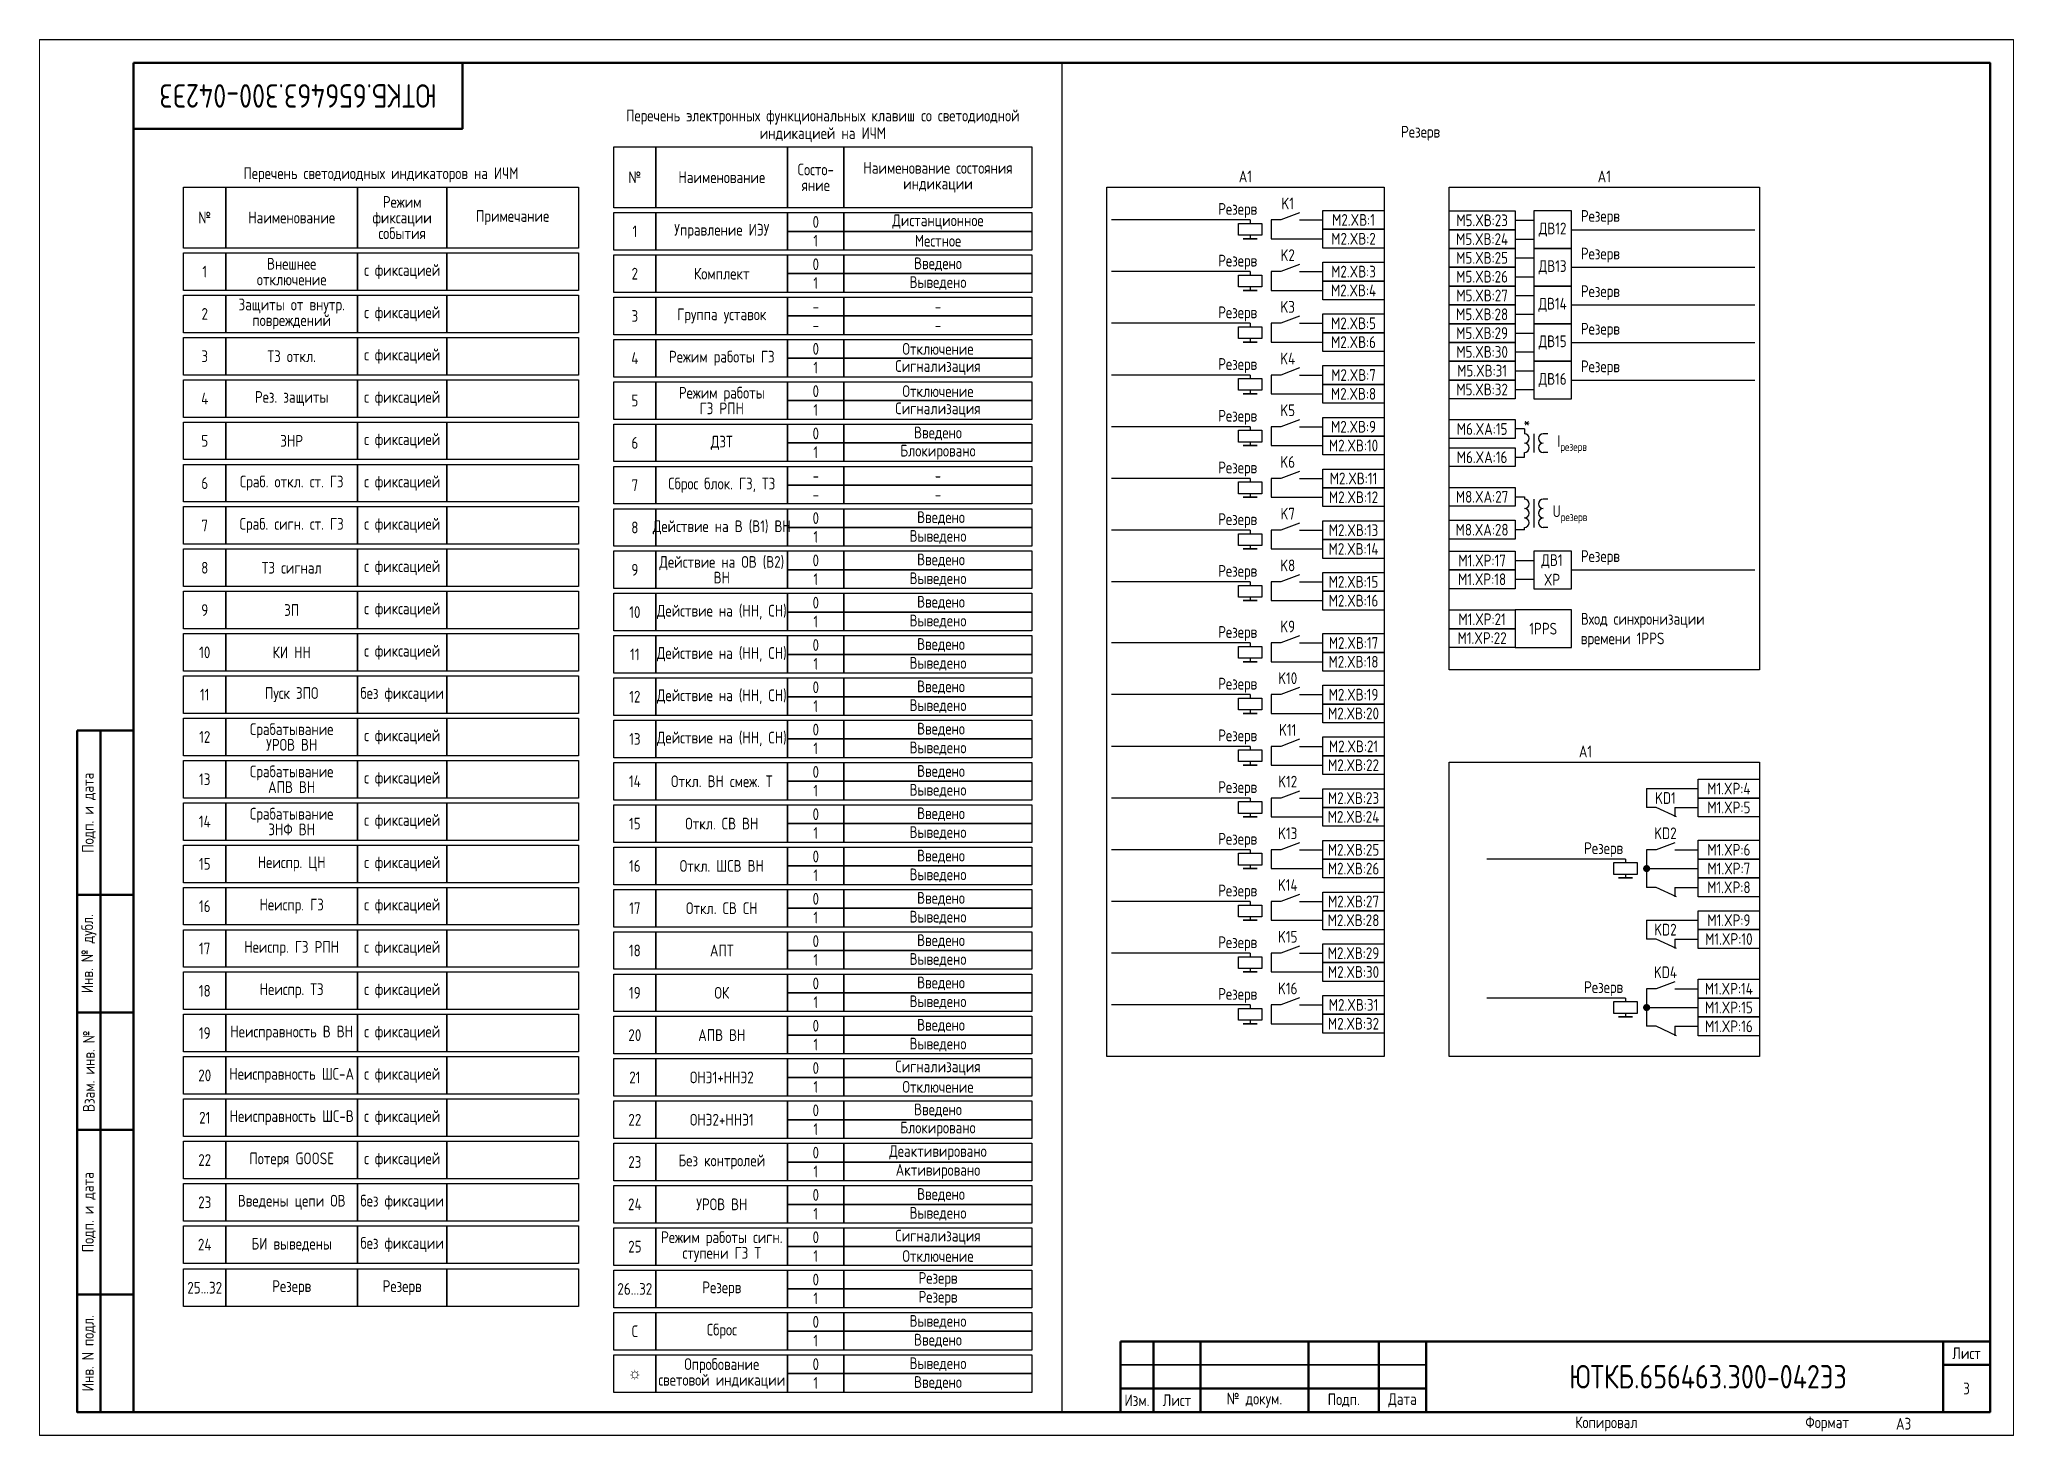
# Paper-space layout 'Лист3' of a CAD drawing. Header units: millimetres, sheet in inches. Extents: x 77.7 to 101.3, y 96.7 to 113.3.
# The model-space entities are those that its viewports show. They can reach past a viewport. Long polylines and large blocks are cut down to what shows.
import ezdxf

# ---------------------------------------------------------------- set-up
doc = ezdxf.new("R2010")
doc.units = ezdxf.units.MM
doc.styles.add('Gost type A_2.5', font='GOST_A.TTF', dxfattribs={"height": 2.5})
doc.styles.add('Gost_type_A', font='GOST_A.TTF')

psp = doc.layouts.new('Лист3')

msp = doc.modelspace()

# ---------------------------------------------------------------- texts
at = {"insert": (895, 285), "char_height": 5, "width": 70, "attachment_point": 5, "rotation": 180, "style": 'Gost_type_A'}
msp.add_mtext('ЮТКБ.656463.300-042Э3', dxfattribs=at)
at = {"char_height": 2.5}
for s, insert, width, attachment_point, line_spacing_factor, style in [('Перечень электронных функциональных клавиш со светодиодной индикацией на ИЧМ', (1006.67, 275.14), 89, 8, 0.9, 'Gost_type_A'), ('Перечень светодиодных индикаторов на ИЧМ', (912.66, 266.61), 84, 8, 0.9, 'Gost_type_A'), ('№ ', (966.67, 267.68), 9, 5, 0.8, 'Gost_type_A'), ('Наименование ', (985.17, 267.68), 28, 5, 0.8, 'Gost_type_A'), ('Состо- яние', (1005.17, 267.68), 12, 5, 0.8, 'Gost_type_A'), ('Наименование состояния индикации', (1031.17, 267.68), 40, 5, 0.8, 'Gost_type_A'), ('A1', (1096.58, 266.61), 59, 8, 0.9, 'Gost_type_A'), ('A1', (1172.94, 266.61), 66, 8, 0.9, 'Gost_type_A'), ('Режим\\Pфиксации события', (917.16, 259.11), 19, 5, 0.8, 'Gost_type_A'), ('Примечание', (940.66, 259.11), 28, 5, 0.8, 'Gost_type_A'), ('№ ', (875.16, 259.11), 9, 5, 0.8, 'Gost_type_A'), ('Наименование ', (893.66, 259.11), 28, 5, 0.8, 'Gost_type_A'), ('1', (966.67, 256.18), 9, 5, 0.8, 'Gost_type_A'), ('Управление ИЭУ', (985.17, 256.18), 28, 5, 0.8, 'Gost_type_A'), ('0', (1005.17, 258.18), 12, 5, 0.8, 'Gost_type_A'), ('Дистанционное', (1031.17, 258.18), 40, 5, 0.8, 'Gost_type_A'), ('1', (1005.17, 254.18), 12, 5, 0.8, 'Gost_type_A'), ('Местное', (1031.17, 254.18), 40, 5, 0.8, 'Gost_type_A'), ('1', (875.16, 247.61), 9, 5, 0.8, 'Gost_type_A'), ('Внешнее\\Pотключение ', (893.66, 247.61), 28, 5, 0.8, 'Gost_type_A'), ('с фиксацией', (917.16, 247.61), 19, 5, 0.8, 'Gost_type_A'), ('2', (966.67, 247.18), 9, 5, 0.8, 'Gost_type_A'), ('Комплект', (985.17, 247.18), 28, 5, 0.8, 'Gost_type_A'), ('0', (1005.17, 249.18), 12, 5, 0.8, 'Gost_type_A'), ('Введено', (1031.17, 249.18), 40, 5, 0.8, 'Gost_type_A'), ('1', (1005.17, 245.18), 12, 5, 0.8, 'Gost_type_A'), ('Выведено', (1031.17, 245.18), 40, 5, 0.8, 'Gost_type_A'), ('2', (875.16, 238.61), 9, 5, 0.8, 'Gost_type_A'), ('Защиты от внутр. повреждений', (893.66, 238.61), 28, 5, 0.8, 'Gost_type_A'), ('с фиксацией', (917.16, 238.61), 19, 5, 0.8, 'Gost_type_A'), ('3', (966.67, 238.18), 9, 5, 0.8, 'Gost_type_A'), ('Группа уставок', (985.17, 238.18), 28, 5, 0.8, 'Gost_type_A'), ('-', (1005.17, 240.18), 12, 5, 0.8, 'Gost_type_A'), ('-', (1031.17, 240.18), 40, 5, 0.8, 'Gost_type_A'), ('-', (1005.17, 236.18), 12, 5, 0.8, 'Gost_type_A'), ('-', (1031.17, 236.18), 40, 5, 0.8, 'Gost_type_A'), ('с фиксацией', (917.16, 229.61), 19, 5, 0.8, 'Gost_type_A'), ('0', (1005.17, 231.18), 12, 5, 0.8, 'Gost_type_A'), ('Отключение', (1031.17, 231.18), 40, 5, 0.8, 'Gost_type_A'), ('3', (875.16, 229.61), 9, 5, 0.8, 'Gost_type_A'), ('ТЗ откл.', (893.66, 229.61), 28, 5, 0.8, 'Gost_type_A'), ('4', (966.67, 229.18), 9, 5, 0.8, 'Gost_type_A'), ('Режим работы ГЗ', (985.17, 229.18), 28, 5, 0.8, 'Gost_type_A'), ('1', (1005.17, 227.18), 12, 5, 0.8, 'Gost_type_A'), ('Сигнализация', (1031.17, 227.18), 40, 5, 0.8, 'Gost_type_A'), ('Режим работы \\PГЗ РПН', (985.17, 220.18), 28, 5, 0.8, 'Gost type A_2.5'), ('0', (1005.17, 222.18), 12, 5, 0.8, 'Gost_type_A'), ('Отключение', (1031.17, 222.18), 40, 5, 0.8, 'Gost_type_A'), ('4', (875.16, 220.61), 9, 5, 0.8, 'Gost_type_A'), ('Рез. защиты ', (893.66, 220.61), 28, 5, 0.8, 'Gost_type_A'), ('с фиксацией', (917.16, 220.61), 19, 5, 0.8, 'Gost_type_A'), ('5', (966.67, 220.18), 9, 5, 0.8, 'Gost_type_A'), ('1', (1005.17, 218.18), 12, 5, 0.8, 'Gost_type_A'), ('Сигнализация', (1031.17, 218.18), 40, 5, 0.8, 'Gost_type_A'), ('0', (1005.17, 213.18), 12, 5, 0.8, 'Gost_type_A'), ('Введено', (1031.17, 213.18), 40, 5, 0.8, 'Gost_type_A'), ('5', (875.16, 211.61), 9, 5, 0.8, 'Gost_type_A'), ('ЗНР', (893.66, 211.61), 28, 5, 0.8, 'Gost_type_A'), ('с фиксацией', (917.16, 211.61), 19, 5, 0.8, 'Gost_type_A'), ('6', (966.67, 211.18), 9, 5, 0.8, 'Gost_type_A'), ('ДЗТ', (985.17, 211.18), 28, 5, 0.8, 'Gost type A_2.5'), ('1', (1005.17, 209.18), 12, 5, 0.8, 'Gost_type_A'), ('Блокировано', (1031.17, 209.18), 40, 5, 0.8, 'Gost_type_A'), ('6', (875.16, 202.61), 9, 5, 0.8, 'Gost_type_A'), ('Сраб. откл. ст. ГЗ', (893.66, 202.61), 28, 5, 0.8, 'Gost_type_A'), ('с фиксацией', (917.16, 202.61), 19, 5, 0.8, 'Gost_type_A'), ('7', (966.67, 202.18), 9, 5, 0.8, 'Gost_type_A'), ('Сброс блок. ГЗ, ТЗ', (985.17, 202.18), 28, 5, 0.8, 'Gost type A_2.5'), ('-', (1005.17, 204.18), 12, 5, 0.8, 'Gost_type_A'), ('-', (1031.17, 204.18), 40, 5, 0.8, 'Gost_type_A'), ('-', (1005.17, 200.18), 12, 5, 0.8, 'Gost_type_A'), ('-', (1031.17, 200.18), 40, 5, 0.8, 'Gost_type_A'), ('7', (875.16, 193.61), 9, 5, 0.8, 'Gost_type_A'), ('Сраб. сигн. ст. ГЗ', (893.66, 193.61), 28, 5, 0.8, 'Gost_type_A'), ('с фиксацией', (917.16, 193.61), 19, 5, 0.8, 'Gost_type_A'), ('8', (966.67, 193.18), 9, 5, 0.8, 'Gost_type_A'), ('Действие на В (В1) ВН', (985.17, 193.18), 28, 5, 0.8, 'Gost_type_A'), ('0', (1005.17, 195.18), 12, 5, 0.8, 'Gost_type_A'), (' Введено', (1031.17, 195.18), 40, 5, 0.8, 'Gost_type_A'), ('1', (1005.17, 191.18), 12, 5, 0.8, 'Gost_type_A'), ('Выведено', (1031.17, 191.18), 40, 5, 0.8, 'Gost_type_A'), ('8', (875.16, 184.61), 9, 5, 0.8, 'Gost_type_A'), ('ТЗ сигнал', (893.66, 184.61), 28, 5, 0.8, 'Gost_type_A'), ('с фиксацией', (917.16, 184.61), 19, 5, 0.8, 'Gost_type_A'), ('9', (966.67, 184.18), 9, 5, 0.8, 'Gost_type_A'), ('Действие на ОВ (В2) ВН', (985.17, 184.18), 28, 5, 0.8, 'Gost_type_A'), ('0', (1005.17, 186.18), 12, 5, 0.8, 'Gost_type_A'), (' Введено', (1031.17, 186.18), 40, 5, 0.8, 'Gost_type_A'), ('1', (1005.17, 182.18), 12, 5, 0.8, 'Gost_type_A'), ('Выведено', (1031.17, 182.18), 40, 5, 0.8, 'Gost_type_A'), ('9', (875.16, 175.61), 9, 5, 0.8, 'Gost_type_A'), ('ЗП', (893.66, 175.61), 28, 5, 0.8, 'Gost_type_A'), ('с фиксацией', (917.16, 175.61), 19, 5, 0.8, 'Gost_type_A'), ('10', (966.67, 175.18), 9, 5, 0.8, 'Gost_type_A'), ('Действие на (НН, СН)', (985.17, 175.18), 28, 5, 0.8, 'Gost_type_A'), ('0', (1005.17, 177.18), 12, 5, 0.8, 'Gost_type_A'), (' Введено', (1031.17, 177.18), 40, 5, 0.8, 'Gost_type_A'), ('1', (1005.17, 173.18), 12, 5, 0.8, 'Gost_type_A'), ('Выведено', (1031.17, 173.18), 40, 5, 0.8, 'Gost_type_A'), ('с фиксацией', (917.16, 166.61), 19, 5, 0.8, 'Gost_type_A'), ('0', (1005.17, 168.18), 12, 5, 0.8, 'Gost_type_A'), (' Введено', (1031.17, 168.18), 40, 5, 0.8, 'Gost_type_A'), ('10', (875.16, 166.61), 9, 5, 0.8, 'Gost_type_A'), ('КИ НН', (893.66, 166.61), 28, 5, 0.8, 'Gost_type_A'), ('11', (966.67, 166.18), 9, 5, 0.8, 'Gost_type_A'), ('Действие на (НН, СН)', (985.17, 166.18), 28, 5, 0.8, 'Gost_type_A'), ('1', (1005.17, 164.18), 12, 5, 0.8, 'Gost_type_A'), ('Выведено', (1031.17, 164.18), 40, 5, 0.8, 'Gost_type_A'), ('0', (1005.17, 159.18), 12, 5, 0.8, 'Gost_type_A'), (' Введено', (1031.17, 159.18), 40, 5, 0.8, 'Gost_type_A'), ('11', (875.16, 157.61), 9, 5, 0.8, 'Gost_type_A'), ('Пуск ЗПО', (893.66, 157.61), 28, 5, 0.8, 'Gost_type_A'), ('без фиксации', (917.16, 157.61), 19, 5, 0.8, 'Gost_type_A'), ('12', (966.67, 157.18), 9, 5, 0.8, 'Gost_type_A'), ('Действие на (НН, СН)', (985.17, 157.18), 28, 5, 0.8, 'Gost_type_A'), ('1', (1005.17, 155.18), 12, 5, 0.8, 'Gost_type_A'), ('Выведено', (1031.17, 155.18), 40, 5, 0.8, 'Gost_type_A'), ('Срабатывание\\PУРОВ ВН', (893.66, 148.61), 28, 5, 0.8, 'Gost_type_A'), ('0', (1005.17, 150.18), 12, 5, 0.8, 'Gost_type_A'), (' Введено', (1031.17, 150.18), 40, 5, 0.8, 'Gost_type_A'), ('12', (875.16, 148.61), 9, 5, 0.8, 'Gost_type_A'), ('с фиксацией', (917.16, 148.61), 19, 5, 0.8, 'Gost_type_A'), ('13', (966.67, 148.18), 9, 5, 0.8, 'Gost_type_A'), ('Действие на (НН, СН)', (985.17, 148.18), 28, 5, 0.8, 'Gost_type_A'), ('1', (1005.17, 146.18), 12, 5, 0.8, 'Gost_type_A'), ('Выведено', (1031.17, 146.18), 40, 5, 0.8, 'Gost_type_A'), ('A1', (1168.94, 144.28), 74.0002, 8, 0.9, 'Gost_type_A'), ('13', (875.16, 139.61), 9, 5, 0.8, 'Gost_type_A'), ('Срабатывание\\PАПВ ВН', (893.66, 139.61), 28, 5, 0.8, 'Gost_type_A'), ('с фиксацией', (917.16, 139.61), 19, 5, 0.8, 'Gost_type_A'), ('14', (966.67, 139.18), 9, 5, 0.8, 'Gost_type_A'), ('Откл. ВН смеж. Т', (985.17, 139.18), 28, 5, 0.8, 'Gost type A_2.5'), ('0', (1005.17, 141.18), 12, 5, 0.8, 'Gost_type_A'), ('Выведено', (1031.17, 137.18), 40, 5, 0.8, 'Gost_type_A'), (' Введено', (1031.17, 141.18), 40, 5, 0.8, 'Gost_type_A'), ('1', (1005.17, 137.18), 12, 5, 0.8, 'Gost_type_A'), ('14', (875.16, 130.61), 9, 5, 0.8, 'Gost_type_A'), ('Срабатывание\\PЗНФ ВН', (893.66, 130.61), 28, 5, 0.8, 'Gost_type_A'), ('с фиксацией', (917.16, 130.61), 19, 5, 0.8, 'Gost_type_A'), ('15', (966.67, 130.18), 9, 5, 0.8, 'Gost_type_A'), ('Откл. СВ ВН', (985.17, 130.18), 28, 5, 0.8, 'Gost_type_A'), ('0', (1005.17, 132.18), 12, 5, 0.8, 'Gost_type_A'), (' Введено', (1031.17, 132.18), 40, 5, 0.8, 'Gost_type_A'), ('1', (1005.17, 128.18), 12, 5, 0.8, 'Gost_type_A'), ('Выведено', (1031.17, 128.18), 40, 5, 0.8, 'Gost_type_A'), ('Резерв', (1176.94, 124.62), 37, 6, 0.8, 'Gost_type_A'), ('15', (875.16, 121.61), 9, 5, 0.8, 'Gost_type_A'), ('Неиспр. ЦН', (893.66, 121.61), 28, 5, 0.8, 'Gost_type_A'), ('с фиксацией', (917.16, 121.61), 19, 5, 0.8, 'Gost_type_A'), ('16', (966.67, 121.18), 9, 5, 0.8, 'Gost_type_A'), ('Откл. ШСВ ВН', (985.17, 121.18), 28, 5, 0.8, 'Gost_type_A'), ('0', (1005.17, 123.18), 12, 5, 0.8, 'Gost_type_A'), (' Введено', (1031.17, 123.18), 40, 5, 0.8, 'Gost_type_A'), ('1', (1005.17, 119.18), 12, 5, 0.8, 'Gost_type_A'), ('Выведено', (1031.17, 119.18), 40, 5, 0.8, 'Gost_type_A'), ('16', (875.16, 112.61), 9, 5, 0.8, 'Gost_type_A'), ('Неиспр. ГЗ', (893.66, 112.61), 28, 5, 0.8, 'Gost_type_A'), ('с фиксацией', (917.16, 112.61), 19, 5, 0.8, 'Gost_type_A'), ('17', (966.67, 112.18), 9, 5, 0.8, 'Gost_type_A'), ('Откл. СВ СН', (985.17, 112.18), 28, 5, 0.8, 'Gost_type_A'), ('0', (1005.17, 114.18), 12, 5, 0.8, 'Gost_type_A'), (' Введено', (1031.17, 114.18), 40, 5, 0.8, 'Gost_type_A'), ('1', (1005.17, 110.18), 12, 5, 0.8, 'Gost_type_A'), ('Выведено', (1031.17, 110.18), 40, 5, 0.8, 'Gost_type_A'), ('Неиспр. ГЗ РПН', (893.66, 103.61), 28, 5, 0.8, 'Gost_type_A'), ('с фиксацией', (917.16, 103.61), 19, 5, 0.8, 'Gost_type_A'), ('0', (1005.17, 105.18), 12, 5, 0.8, 'Gost_type_A'), (' Введено', (1031.17, 105.18), 40, 5, 0.8, 'Gost_type_A'), ('17', (875.16, 103.61), 9, 5, 0.8, 'Gost_type_A'), ('18', (966.67, 103.18), 9, 5, 0.8, 'Gost_type_A'), ('АПТ', (985.17, 103.18), 28, 5, 0.8, 'Gost type A_2.5'), ('1', (1005.17, 101.18), 12, 5, 0.8, 'Gost_type_A'), ('Выведено', (1031.17, 101.18), 40, 5, 0.8, 'Gost_type_A'), ('0', (1005.17, 96.18), 12, 5, 0.8, 'Gost_type_A'), (' Введено', (1031.17, 96.18), 40, 5, 0.8, 'Gost_type_A'), ('Резерв', (1176.94, 95.05), 37, 6, 0.8, 'Gost_type_A'), ('18', (875.16, 94.61), 9, 5, 0.8, 'Gost_type_A'), ('Неиспр. ТЗ', (893.66, 94.61), 28, 5, 0.8, 'Gost_type_A'), ('с фиксацией', (917.16, 94.61), 19, 5, 0.8, 'Gost_type_A'), ('19', (966.67, 94.18), 9, 5, 0.8, 'Gost_type_A'), ('ОК', (985.17, 94.18), 28, 5, 0.8, 'Gost type A_2.5'), ('1', (1005.17, 92.18), 12, 5, 0.8, 'Gost_type_A'), ('Выведено', (1031.17, 92.18), 40, 5, 0.8, 'Gost_type_A'), ('0', (1005.17, 87.18), 12, 5, 0.8, 'Gost_type_A'), (' Введено', (1031.17, 87.18), 40, 5, 0.8, 'Gost_type_A'), ('19', (875.16, 85.61), 9, 5, 0.8, 'Gost_type_A'), ('Неисправность В ВН ', (893.66, 85.61), 28, 5, 0.8, 'Gost_type_A'), ('с фиксацией', (917.16, 85.61), 19, 5, 0.8, 'Gost_type_A'), ('20', (966.67, 85.18), 9, 5, 0.8, 'Gost_type_A'), ('АПВ ВН', (985.17, 85.18), 28, 5, 0.8, 'Gost type A_2.5'), ('1', (1005.17, 83.18), 12, 5, 0.8, 'Gost_type_A'), ('Выведено', (1031.17, 83.18), 40, 5, 0.8, 'Gost_type_A'), ('20', (875.16, 76.61), 9, 5, 0.8, 'Gost_type_A'), ('Неисправность ШС-А', (893.66, 76.61), 28, 5, 0.8, 'Gost_type_A'), ('с фиксацией', (917.16, 76.61), 19, 5, 0.8, 'Gost_type_A'), ('21', (966.67, 76.18), 9, 5, 0.8, 'Gost_type_A'), ('ОНЭ1+ННЭ2', (985.17, 76.18), 28, 5, 0.8, 'Gost type A_2.5'), ('0', (1005.17, 78.18), 12, 5, 0.8, 'Gost_type_A'), ('Сигнализация', (1031.17, 78.18), 40, 5, 0.8, 'Gost_type_A'), ('1', (1005.17, 74.18), 12, 5, 0.8, 'Gost_type_A'), ('Отключение', (1031.17, 74.18), 40, 5, 0.8, 'Gost_type_A'), ('21', (875.16, 67.61), 9, 5, 0.8, 'Gost_type_A'), ('Неисправность ШС-В', (893.66, 67.61), 28, 5, 0.8, 'Gost_type_A'), ('с фиксацией', (917.16, 67.61), 19, 5, 0.8, 'Gost_type_A'), ('22', (966.67, 67.18), 9, 5, 0.8, 'Gost_type_A'), ('ОНЭ2+ННЭ1', (985.17, 67.18), 28, 5, 0.8, 'Gost type A_2.5'), ('0', (1005.17, 69.18), 12, 5, 0.8, 'Gost_type_A'), ('Введено', (1031.17, 69.18), 40, 5, 0.8, 'Gost_type_A'), ('1', (1005.17, 65.18), 12, 5, 0.8, 'Gost_type_A'), ('Блокировано', (1031.17, 65.18), 40, 5, 0.8, 'Gost_type_A'), ('22', (875.16, 58.61), 9, 5, 0.8, 'Gost_type_A'), ('Потеря GOOSE', (893.66, 58.61), 28, 5, 0.8, 'Gost_type_A'), ('с фиксацией', (917.16, 58.61), 19, 5, 0.8, 'Gost_type_A'), ('23', (966.67, 58.18), 9, 5, 0.8, 'Gost_type_A'), ('Без контролей', (985.17, 58.18), 28, 5, 0.8, 'Gost type A_2.5'), ('0', (1005.17, 60.18), 12, 5, 0.8, 'Gost_type_A'), ('Деактивировано', (1031.17, 60.18), 40, 5, 0.8, 'Gost_type_A'), ('1', (1005.17, 56.18), 12, 5, 0.8, 'Gost_type_A'), ('Активировано', (1031.17, 56.18), 40, 5, 0.8, 'Gost_type_A'), ('23', (875.16, 49.61), 9, 5, 0.8, 'Gost_type_A'), ('Введены цепи ОВ', (893.66, 49.61), 28, 5, 0.8, 'Gost_type_A'), ('без фиксации', (917.16, 49.61), 19, 5, 0.8, 'Gost_type_A'), ('24', (966.67, 49.18), 9, 5, 0.8, 'Gost_type_A'), ('УРОВ ВН', (985.17, 49.18), 28, 5, 0.8, 'Gost type A_2.5'), ('0', (1005.17, 51.18), 12, 5, 0.8, 'Gost_type_A'), (' Введено', (1031.17, 51.18), 40, 5, 0.8, 'Gost_type_A'), ('1', (1005.17, 47.18), 12, 5, 0.8, 'Gost_type_A'), ('Выведено', (1031.17, 47.18), 40, 5, 0.8, 'Gost_type_A'), ('БИ выведены ', (893.66, 40.61), 28, 5, 0.8, 'Gost_type_A'), ('без фиксации', (917.16, 40.61), 19, 5, 0.8, 'Gost_type_A'), ('Режим работы сигн. ступени ГЗ Т', (985.17, 40.18), 28, 5, 0.8, 'Gost type A_2.5'), ('0', (1005.17, 42.18), 12, 5, 0.8, 'Gost_type_A'), ('Сигнализация', (1031.17, 42.18), 40, 5, 0.8, 'Gost_type_A'), ('24', (875.16, 40.61), 9, 5, 0.8, 'Gost_type_A'), ('25', (966.67, 40.18), 9, 5, 0.8, 'Gost_type_A'), ('1', (1005.17, 38.18), 12, 5, 0.8, 'Gost_type_A'), ('Отключение', (1031.17, 38.18), 40, 5, 0.8, 'Gost_type_A'), ('0', (1005.17, 33.18), 12, 5, 0.8, 'Gost_type_A'), ('Резерв', (1031.17, 33.18), 40, 5, 0.8, 'Gost_type_A'), ('25...32', (875.16, 31.44), 9, 5, 0.8, 'Gost_type_A'), ('Резерв', (893.66, 31.44), 28, 5, 0.8, 'Gost_type_A'), ('Резерв', (917.16, 31.44), 19, 5, 0.8, 'Gost_type_A'), ('26...32', (966.67, 31.18), 9, 5, 0.8, 'Gost_type_A'), ('Резерв', (985.17, 31.18), 28, 5, 0.8, 'Gost_type_A'), ('1', (1005.17, 29.18), 12, 5, 0.8, 'Gost_type_A'), ('Резерв', (1031.17, 29.18), 40, 5, 0.8, 'Gost_type_A'), ('0', (1005.17, 24.18), 12, 5, 0.8, 'Gost_type_A'), ('Выведено', (1031.17, 24.18), 40, 5, 0.8, 'Gost_type_A'), ('C', (966.67, 22.18), 9, 5, 0.8, 'Gost_type_A'), ('Сброс', (985.17, 22.18), 28, 5, 0.8, 'Gost_type_A'), ('1', (1005.17, 20.18), 12, 5, 0.8, 'Gost_type_A'), ('Введено', (1031.17, 20.18), 40, 5, 0.8, 'Gost_type_A'), ('☼', (966.67, 13.18), 9, 5, 0.8, 'Gost_type_A'), ('Опробование световой индикации', (985.17, 13.18), 28, 5, 0.8, 'Gost_type_A'), ('0', (1005.17, 15.18), 12, 5, 0.8, 'Gost_type_A'), ('Выведено', (1031.17, 15.18), 40, 5, 0.8, 'Gost_type_A'), ('Введено', (1031.17, 11.18), 40, 5, 0.8, 'Gost_type_A'), ('1', (1005.17, 11.18), 12, 5, 0.8, 'Gost_type_A')]:
    msp.add_mtext(s, dxfattribs=dict(at, insert=insert, width=width, attachment_point=attachment_point, line_spacing_factor=line_spacing_factor, style=style))
at = {"lineweight": 25, "insert": (1133.85, 277.03), "char_height": 2.5, "width": 395, "attachment_point": 5, "line_spacing_factor": 0.9, "style": 'Gost_type_A'}
msp.add_mtext('Резерв', dxfattribs=at)
at = {"style": 'Gost_type_A'}
for s, insert, char_height, width, attachment_point in [('Резерв', (1099.08, 260.61), 2.5, 31.0015, 6), ('K1', (1105.58, 262.11), 2.5, 5, 5), ('Резерв', (1167.94, 257.53), 2.5, 27.8465, 7), ('M2.XВ:1', (1119.58, 258.61), 2.5, 13, 5), ('M5.XВ:23', (1146.94, 258.53), 2.5, 14, 5), ('ДВ12', (1161.94, 256.53), 2.5, 7.9998, 5), ('K2', (1105.58, 251.11), 2.5, 5, 5), ('M2.XВ:2', (1119.58, 254.61), 2.5, 13, 5), ('M5.XВ:24', (1146.94, 254.53), 2.5, 14, 5), ('Резерв', (1167.94, 249.53), 2.5, 27.8465, 7), ('Резерв', (1099.08, 249.61), 2.5, 31.0015, 6), ('M2.XВ:3', (1119.58, 247.61), 2.5, 13, 5), ('M5.XВ:25', (1146.94, 250.53), 2.5, 14, 5), ('ДВ13', (1161.94, 248.53), 2.5, 7.9998, 5), ('M2.XВ:4', (1119.58, 243.61), 2.5, 13, 5), ('M5.XВ:26', (1146.94, 246.53), 2.5, 14, 5), ('M5.XВ:27', (1146.94, 242.53), 2.5, 14, 5), ('Резерв', (1167.94, 241.53), 2.5, 27.8465, 7), ('Резерв', (1099.08, 238.61), 2.5, 31.0015, 6), ('K3', (1105.58, 240.11), 2.5, 5, 5), ('M5.XВ:28', (1146.94, 238.53), 2.5, 14, 5), ('ДВ14', (1161.94, 240.53), 2.5, 7.9998, 5), ('M2.XВ:5', (1119.58, 236.61), 2.5, 13, 5), ('M5.XВ:29', (1146.94, 234.53), 2.5, 14, 5), ('Резерв', (1167.94, 233.53), 2.5, 27.8465, 7), ('M2.XВ:6', (1119.58, 232.61), 2.5, 13, 5), ('M5.XВ:30', (1146.94, 230.53), 2.5, 14, 5), ('ДВ15', (1161.94, 232.53), 2.5, 7.9998, 5), ('Резерв', (1099.08, 227.61), 2.5, 31.0015, 6), ('K4', (1105.58, 229.11), 2.5, 5, 5), ('M2.XВ:7', (1119.58, 225.61), 2.5, 13, 5), ('M5.XВ:31', (1146.94, 226.53), 2.5, 14, 5), ('Резерв', (1167.94, 225.53), 2.5, 27.8465, 7), ('M2.XВ:8', (1119.58, 221.61), 2.5, 13, 5), ('M5.XВ:32', (1146.94, 222.53), 2.5, 14, 5), ('ДВ16', (1161.94, 224.53), 2.5, 7.9998, 5), ('K5', (1105.58, 218.11), 2.5, 5, 5), ('Резерв', (1099.08, 216.61), 2.5, 31.0015, 6), ('M2.XВ:9', (1119.58, 214.61), 2.5, 13, 5), ('M6.XA:15', (1146.94, 214.13), 2.5, 14, 5), ('*', (1156.44, 215.63), 2.5, 3, 5), ('M2.XВ:10', (1119.58, 210.61), 2.5, 13, 5), ('\\A1;I{\\H0.7x;\\S^ резерв;}', (1162.94, 211.13), 2.5, 8, 4), ('Резерв', (1099.08, 205.61), 2.5, 31.0015, 6), ('K6', (1105.58, 207.11), 2.5, 5, 5), ('M6.XA:16', (1146.93, 208.12), 2.5, 14.018, 5), ('M2.XВ:11', (1119.58, 203.61), 2.5, 13, 5), ('M2.XВ:12', (1119.58, 199.61), 2.5, 13, 5), ('M8.XA:27', (1146.93, 199.7), 2.5, 14.018, 5), ('\\A1;U{\\H0.7x;\\S^ резерв;}', (1161.94, 196.2), 2.5, 12, 4), ('Резерв', (1099.08, 194.61), 2.5, 31.0015, 6), ('K7', (1105.58, 196.11), 2.5, 5, 5), ('M2.XВ:13', (1119.58, 192.61), 2.5, 13, 5), ('M8.XA:28', (1146.93, 192.7), 2.5, 14.018, 5), ('M2.XВ:14', (1119.58, 188.61), 2.5, 13, 5), ('Резерв', (1099.08, 183.61), 2.5, 31.0015, 6), ('K8', (1105.58, 185.11), 2.5, 5, 5), ('M1.XP:17', (1146.94, 186.16), 2.5, 14, 5), ('ДВ1 XP', (1161.81, 184.16), 2.5, 7.7588, 5), ('Резерв', (1167.94, 185.16), 2.5, 37, 7), ('M2.XВ:15', (1119.58, 181.61), 2.5, 13, 5), ('M1.XP:18', (1146.94, 182.16), 2.5, 14, 5), ('M2.XВ:16', (1119.58, 177.61), 2.5, 13, 5), ('Резерв', (1099.08, 170.61), 2.5, 31.0015, 6), ('K9', (1105.58, 172.11), 2.5, 5, 5), ('M1.XP:21', (1146.94, 173.65), 2.5, 14, 5), ('1PPS', (1159.94, 171.65), 2.5, 12, 5), ('Вход синхронизации\\Pвремени 1PPS', (1167.94, 167.65), 2.5, 35.9749, 7), ('M2.XВ:17', (1119.58, 168.61), 2.5, 13, 5), ('M1.XP:22', (1146.94, 169.65), 2.5, 14, 5), ('M2.XВ:18', (1119.58, 164.61), 2.5, 13, 5), ('Резерв', (1099.08, 159.61), 2.5, 31.0015, 6), ('K10', (1105.58, 161.11), 2.5, 5, 5), ('M2.XВ:19', (1119.58, 157.61), 2.5, 13, 5), ('K11', (1105.58, 150.11), 2.5, 5, 5), ('M2.XВ:20', (1119.58, 153.61), 2.5, 13, 5), ('Резерв', (1099.08, 148.61), 2.5, 31.0015, 6), ('M2.XВ:21', (1119.58, 146.61), 2.5, 13, 5), ('M2.XВ:22', (1119.58, 142.61), 2.5, 13, 5), ('Резерв', (1099.08, 137.61), 2.5, 31.0015, 6), ('K12', (1105.58, 139.11), 2.5, 5, 5), ('M1.XP:4', (1199.44, 137.62), 2.5, 13, 5), ('M2.XВ:23', (1119.58, 135.61), 2.5, 13, 5), ('KD1', (1185.94, 135.62), 2.5, 8, 5), ('M1.XP:5', (1199.44, 133.62), 2.5, 13, 5), ('M2.XВ:24', (1119.58, 131.61), 2.5, 13, 5), ('Резерв', (1099.08, 126.61), 2.5, 31.0015, 6), ('K13', (1105.58, 128.11), 2.5, 5, 5), ('KD2', (1185.94, 128.12), 2.5, 8, 5), ('M2.XВ:25', (1119.58, 124.61), 2.5, 13, 5), ('M2.XВ:26', (1119.58, 120.61), 2.5, 13, 5), ('M1.XP:6', (1199.44, 124.62), 2.5, 13, 5), ('M1.XP:7', (1199.44, 120.62), 2.5, 13, 5), ('K14', (1105.58, 117.11), 2.5, 5, 5), ('M1.XP:8', (1199.44, 116.62), 2.5, 13, 5), ('Резерв', (1099.08, 115.61), 2.5, 31.0015, 6), ('M2.XВ:27', (1119.58, 113.61), 2.5, 13, 5), ('M2.XВ:28', (1119.58, 109.61), 2.5, 13, 5), ('M1.XP:9', (1199.44, 109.62), 2.5, 13, 5), ('Резерв', (1099.08, 104.61), 2.5, 31.0015, 6), ('K15', (1105.58, 106.11), 2.5, 5, 5), ('KD2', (1185.94, 107.62), 2.5, 8, 5), ('M1.XP:10', (1199.44, 105.62), 2.5, 13, 5), ('M2.XВ:29', (1119.58, 102.61), 2.5, 13, 5), ('M2.XВ:30', (1119.58, 98.61), 2.5, 13, 5), ('KD4', (1185.94, 98.55), 2.5, 8, 5), ('Резерв', (1099.08, 93.61), 2.5, 31.0015, 6), ('K16', (1105.58, 95.11), 2.5, 5, 5), ('M2.XВ:31', (1119.58, 91.61), 2.5, 13, 5), ('M1.XP:14', (1199.44, 95.05), 2.5, 13, 5), ('M2.XВ:32', (1119.58, 87.61), 2.5, 13, 5), ('M1.XP:15', (1199.44, 91.05), 2.5, 13, 5), ('M1.XP:16', (1199.44, 87.05), 2.5, 13, 5), ('ЮТКБ.656463.300-042Э3', (1195, 12.5), 5, 120, 5), ('3', (1250, 10), 2.5, 10, 5), ('A3', (1235, 2.5), 2.5, 20, 4)]:
    msp.add_mtext(s, dxfattribs=dict(at, insert=insert, char_height=char_height, width=width, attachment_point=attachment_point))

# ---------------------------------------------------------------- blocks, each defined once
blk = doc.blocks.new('Штамп угловой верхний')
at = {"lineweight": 50}
blk.add_lwpolyline([(0, 0), (70, 0), (70, -14), (0, -14)], close=True, dxfattribs=at)
blk = doc.blocks.new('Формат_А3')
blk.add_lwpolyline([(-420, 297), (0, 297), (0, 0), (-420, 0)], close=True)
at = {"lineweight": 50}
blk.add_lwpolyline([(-400, 292), (-5, 292), (-5, 5), (-400, 5)], close=True, dxfattribs=at)
blk = doc.blocks.new('Штамп левый нижний')
at = {"lineweight": 50}
for points in [[(-12, 145), (-7, 145), (-7, 110), (-12, 110)], [(-7, 145), (0, 145), (0, 110), (-7, 110)], [(-12, 110), (-7, 110), (-7, 85), (-12, 85)], [(-7, 110), (0, 110), (0, 85), (-7, 85)], [(-12, 85), (-7, 85), (-7, 60), (-12, 60)], [(-7, 85), (0, 85), (0, 60), (-7, 60)], [(-12, 60), (-7, 60), (-7, 25), (-12, 25)], [(-7, 60), (0, 60), (0, 25), (-7, 25)], [(-12, 25), (-7, 25), (-7, 0), (-12, 0)], [(-7, 25), (0, 25), (0, 0), (-7, 0)]]:
    blk.add_lwpolyline(points, close=True, dxfattribs=at)
at = {"char_height": 2.5, "attachment_point": 5, "rotation": 90, "style": 'Gost_type_A'}
for s, insert, width in [('Подп. и дата', (-9.5, 127.5), 35), ('Инв. № дубл.', (-9.5, 97.5), 25), ('Взам. инв. №', (-9.5, 72.5), 25), ('Подп. и дата', (-9.5, 42.5), 35), ('Инв. N подл.', (-9.5, 12.5), 25)]:
    blk.add_mtext(s, dxfattribs=dict(at, insert=insert, width=width))
blk = doc.blocks.new('Штамп малый нижний')
at = {"lineweight": 50}
for points in [[(-185, 15), (-178, 15), (-178, 5), (-185, 5)], [(-178, 15), (-168, 15), (-168, 5), (-178, 5)], [(-168, 15), (-145, 15), (-145, 5), (-168, 5)], [(-145, 15), (-130, 15), (-130, 5), (-145, 5)], [(-130, 15), (-120, 15), (-120, 5), (-130, 5)], [(-120, 15), (-10, 15), (-10, 0), (-120, 0)], [(-10, 15), (0, 15), (0, 10), (-10, 10)], [(-10, 10), (0, 10), (0, 0), (-10, 0)], [(-185, 5), (-178, 5), (-178, 0), (-185, 0)], [(-178, 5), (-168, 5), (-168, 0), (-178, 0)], [(-168, 5), (-145, 5), (-145, 0), (-168, 0)], [(-145, 5), (-130, 5), (-130, 0), (-145, 0)], [(-130, 5), (-120, 5), (-120, 0), (-130, 0)]]:
    blk.add_lwpolyline(points, close=True, dxfattribs=at)
for points in [[(-185, 15), (-178, 15), (-178, 10), (-185, 10)], [(-178, 15), (-168, 15), (-168, 10), (-178, 10)], [(-168, 15), (-145, 15), (-145, 10), (-168, 10)], [(-145, 15), (-130, 15), (-130, 10), (-145, 10)], [(-130, 15), (-120, 15), (-120, 10), (-130, 10)], [(-185, 10), (-178, 10), (-178, 5), (-185, 5)], [(-178, 10), (-168, 10), (-168, 5), (-178, 5)], [(-168, 10), (-145, 10), (-145, 5), (-168, 5)], [(-145, 10), (-130, 10), (-130, 5), (-145, 5)], [(-130, 10), (-120, 10), (-120, 5), (-130, 5)]]:
    blk.add_lwpolyline(points, close=True)
at = {"char_height": 2.5, "style": 'Gost_type_A'}
for s, insert, width, attachment_point in [('Лист', (-5, 12.5), 10, 5), ('Изм.', (-181.5, 2.5), 7, 5), ('Лист', (-173, 2.5), 10, 5), ('№ докум.', (-156.5, 2.5), 23, 5), ('Подп.', (-137.5, 2.5), 15, 5), ('Дата', (-125, 2.5), 10, 5), ('Копировал', (-75, -2.53), 13.1202, 6), ('Формат', (-30, -2.53), 13.1202, 6)]:
    blk.add_mtext(s, dxfattribs=dict(at, insert=insert, width=width, attachment_point=attachment_point))
blk = doc.blocks.new('POINT')
at = {"const_width": 0.75}
blk.add_lwpolyline([(-0.375, 0, 1), (0.375, 0, 1)], format="xyb", close=True, dxfattribs=at)

# ---------------------------------------------------------------- linework, layer by layer
for p, q in [((1057.5, 292), (1057.5, 5)), ((1097.58, 258.61), (1068.08, 258.61)), ((1097.58, 258.61), (1097.58, 257.86)), ((1153.94, 258.53), (1157.94, 258.53)), ((1165.94, 256.53), (1204.94, 256.53)), ((1097.58, 255.36), (1097.58, 254.61)), ((1153.94, 254.53), (1157.94, 254.53)), ((1153.94, 250.53), (1157.94, 250.53)), ((1165.94, 248.53), (1204.94, 248.53)), ((1097.58, 247.61), (1068.08, 247.61)), ((1097.58, 247.61), (1097.58, 246.86)), ((1097.58, 244.36), (1097.58, 243.61)), ((1153.94, 246.53), (1157.94, 246.53)), ((1153.94, 242.53), (1157.94, 242.53)), ((1165.94, 240.53), (1204.94, 240.53)), ((1097.58, 236.61), (1068.08, 236.61)), ((1097.58, 236.61), (1097.58, 235.86)), ((1153.94, 238.53), (1157.94, 238.53)), ((1097.58, 233.36), (1097.58, 232.61)), ((1153.94, 234.53), (1157.94, 234.53)), ((1165.94, 232.53), (1204.94, 232.53)), ((1153.94, 230.53), (1157.94, 230.53)), ((1097.58, 225.61), (1068.08, 225.61)), ((1097.58, 225.61), (1097.58, 224.86)), ((1153.94, 226.53), (1157.94, 226.53)), ((1165.94, 224.53), (1204.94, 224.53)), ((1097.58, 222.36), (1097.58, 221.61)), ((1153.94, 222.53), (1157.94, 222.53)), ((1097.58, 214.61), (1068.08, 214.61)), ((1097.58, 214.61), (1097.58, 213.86)), ((1097.58, 211.36), (1097.58, 210.61)), ((1155.94, 214.13), (1153.94, 214.13)), ((1153.94, 208.13), (1155.94, 208.13)), ((1097.58, 203.61), (1068.08, 203.61)), ((1097.58, 203.61), (1097.58, 202.86)), ((1097.58, 200.36), (1097.58, 199.61)), ((1097.58, 192.61), (1068.08, 192.61)), ((1097.58, 192.61), (1097.58, 191.86)), ((1097.58, 189.36), (1097.58, 188.61)), ((1153.94, 186.16), (1157.94, 186.16)), ((1097.58, 181.61), (1068.08, 181.61)), ((1097.58, 181.61), (1097.58, 180.86)), ((1153.94, 182.16), (1157.94, 182.16)), ((1165.94, 184.16), (1204.94, 184.16)), ((1097.58, 178.36), (1097.58, 177.61)), ((1097.58, 168.61), (1068.08, 168.61)), ((1097.58, 168.61), (1097.58, 167.86)), ((1097.58, 165.36), (1097.58, 164.61)), ((1097.58, 157.61), (1068.08, 157.61)), ((1097.58, 157.61), (1097.58, 156.86)), ((1097.58, 154.36), (1097.58, 153.61)), ((1097.58, 146.61), (1068.08, 146.61)), ((1097.58, 146.61), (1097.58, 145.86)), ((1097.58, 143.36), (1097.58, 142.61)), ((1097.58, 135.61), (1068.08, 135.61)), ((1097.58, 135.61), (1097.58, 134.86)), ((1181.94, 137.62), (1181.94, 133.62)), ((1097.58, 132.36), (1097.58, 131.61)), ((1187.94, 133.62), (1187.94, 131.61)), ((1097.58, 124.61), (1068.08, 124.61)), ((1097.58, 124.61), (1097.58, 123.86)), ((1177.44, 122.62), (1147.94, 122.62)), ((1177.44, 122.62), (1177.44, 121.87)), ((1097.58, 121.36), (1097.58, 120.61)), ((1177.44, 119.37), (1177.44, 118.62)), ((1097.58, 113.61), (1068.08, 113.61)), ((1097.58, 113.61), (1097.58, 112.86)), ((1187.94, 116.62), (1187.94, 114.61)), ((1097.58, 110.36), (1097.58, 109.61)), ((1181.94, 109.62), (1181.94, 105.62)), ((1187.94, 105.62), (1187.94, 103.61)), ((1097.58, 102.61), (1068.08, 102.61)), ((1097.58, 102.61), (1097.58, 101.86)), ((1097.58, 99.36), (1097.58, 98.61)), ((1177.44, 93.05), (1147.94, 93.05)), ((1177.44, 93.05), (1177.44, 92.3)), ((1097.58, 91.61), (1068.08, 91.61)), ((1097.58, 91.61), (1097.58, 90.86)), ((1097.58, 88.36), (1097.58, 87.61)), ((1177.44, 89.8), (1177.44, 89.05)), ((1187.94, 87.05), (1187.94, 85.05))]:
    msp.add_line(p, q)
at = {"ltscale": 1.08}
for p, q in [((1104.08, 258.61), (1102.08, 258.61)), ((1102.08, 258.61), (1102.08, 254.61)), ((1108.08, 258.61), (1113.08, 258.61)), ((1102.08, 254.61), (1113.08, 254.61)), ((1104.08, 247.61), (1102.08, 247.61)), ((1102.08, 247.61), (1102.08, 243.61)), ((1102.08, 243.61), (1113.08, 243.61)), ((1108.08, 247.61), (1113.08, 247.61)), ((1104.08, 236.61), (1102.08, 236.61)), ((1102.08, 236.61), (1102.08, 232.61)), ((1108.08, 236.61), (1113.08, 236.61)), ((1102.08, 232.61), (1113.08, 232.61)), ((1104.08, 225.61), (1102.08, 225.61)), ((1102.08, 225.61), (1102.08, 221.61)), ((1108.08, 225.61), (1113.08, 225.61)), ((1102.08, 221.61), (1113.08, 221.61)), ((1104.08, 214.61), (1102.08, 214.61)), ((1102.08, 214.61), (1102.08, 210.61)), ((1108.08, 214.61), (1113.08, 214.61)), ((1102.08, 210.61), (1113.08, 210.61)), ((1104.08, 203.61), (1102.08, 203.61)), ((1102.08, 203.61), (1102.08, 199.61)), ((1108.08, 203.61), (1113.08, 203.61)), ((1102.08, 199.61), (1113.08, 199.61)), ((1104.08, 192.61), (1102.08, 192.61)), ((1102.08, 192.61), (1102.08, 188.61)), ((1108.08, 192.61), (1113.08, 192.61)), ((1102.08, 188.61), (1113.08, 188.61)), ((1104.08, 181.61), (1102.08, 181.61)), ((1102.08, 181.61), (1102.08, 177.61)), ((1108.08, 181.61), (1113.08, 181.61)), ((1102.08, 177.61), (1113.08, 177.61)), ((1104.08, 168.61), (1102.08, 168.61)), ((1102.08, 168.61), (1102.08, 164.61)), ((1108.08, 168.61), (1113.08, 168.61)), ((1102.08, 164.61), (1113.08, 164.61)), ((1104.08, 157.61), (1102.08, 157.61)), ((1102.08, 157.61), (1102.08, 153.61)), ((1108.08, 157.61), (1113.08, 157.61)), ((1102.08, 153.61), (1113.08, 153.61)), ((1104.08, 146.61), (1102.08, 146.61)), ((1102.08, 146.61), (1102.08, 142.61)), ((1108.08, 146.61), (1113.08, 146.61)), ((1102.08, 142.61), (1113.08, 142.61)), ((1104.08, 135.61), (1102.08, 135.61)), ((1102.08, 135.61), (1102.08, 131.61)), ((1108.08, 135.61), (1113.08, 135.61)), ((1181.94, 137.62), (1192.94, 137.62)), ((1102.08, 131.61), (1113.08, 131.61)), ((1183.94, 133.62), (1181.94, 133.62)), ((1187.94, 133.62), (1192.94, 133.62)), ((1104.08, 124.61), (1102.08, 124.61)), ((1102.08, 124.61), (1102.08, 120.61)), ((1108.08, 124.61), (1113.08, 124.61)), ((1183.94, 124.62), (1181.94, 124.62)), ((1181.94, 124.62), (1181.94, 116.62)), ((1187.94, 124.62), (1192.94, 124.62)), ((1102.08, 120.61), (1113.08, 120.61)), ((1181.94, 120.62), (1192.94, 120.62)), ((1104.08, 113.61), (1102.08, 113.61)), ((1102.08, 113.61), (1102.08, 109.61)), ((1108.08, 113.61), (1113.08, 113.61)), ((1183.94, 116.62), (1181.94, 116.62)), ((1187.94, 116.62), (1192.94, 116.62)), ((1102.08, 109.61), (1113.08, 109.61)), ((1181.94, 109.62), (1192.94, 109.62)), ((1183.94, 105.62), (1181.94, 105.62)), ((1187.94, 105.62), (1192.94, 105.62)), ((1104.08, 102.61), (1102.08, 102.61)), ((1102.08, 102.61), (1102.08, 98.61)), ((1108.08, 102.61), (1113.08, 102.61)), ((1102.08, 98.61), (1113.08, 98.61)), ((1183.94, 95.05), (1181.94, 95.05)), ((1181.94, 95.05), (1181.94, 87.05)), ((1187.94, 95.05), (1192.94, 95.05)), ((1104.08, 91.61), (1102.08, 91.61)), ((1102.08, 91.61), (1102.08, 87.61)), ((1108.08, 91.61), (1113.08, 91.61)), ((1181.94, 91.05), (1192.94, 91.05)), ((1102.08, 87.61), (1113.08, 87.61)), ((1183.94, 87.05), (1181.94, 87.05)), ((1187.94, 87.05), (1192.94, 87.05))]:
    msp.add_line(p, q, dxfattribs=at)
at = {"ltscale": 4.32}
for p, q in [((1108.08, 260.11), (1104.08, 258.61)), ((1108.08, 249.11), (1104.08, 247.61)), ((1108.08, 238.11), (1104.08, 236.61)), ((1108.08, 227.11), (1104.08, 225.61)), ((1108.08, 216.11), (1104.08, 214.61)), ((1108.08, 205.11), (1104.08, 203.61)), ((1108.08, 194.11), (1104.08, 192.61)), ((1108.08, 183.11), (1104.08, 181.61)), ((1108.08, 170.11), (1104.08, 168.61)), ((1108.08, 159.11), (1104.08, 157.61)), ((1108.08, 148.11), (1104.08, 146.61)), ((1108.08, 137.11), (1104.08, 135.61)), ((1188.33, 131.62), (1183.94, 133.62)), ((1108.08, 126.11), (1104.08, 124.61)), ((1187.94, 126.12), (1183.94, 124.62)), ((1108.08, 115.11), (1104.08, 113.61)), ((1188.33, 114.62), (1183.94, 116.62)), ((1188.33, 103.62), (1183.94, 105.62)), ((1108.08, 104.11), (1104.08, 102.61)), ((1108.08, 93.11), (1104.08, 91.61)), ((1187.94, 96.55), (1183.94, 95.05)), ((1188.33, 85.06), (1183.94, 87.05))]:
    msp.add_line(p, q, dxfattribs=at)
at = {"ltscale": 4}
for p, q in [((1155.94, 214.13), (1155.94, 213.13)), ((1155.94, 213.63), (1155.94, 213.13)), ((1157.94, 213.13), (1157.94, 209.13)), ((1157.94, 213.13), (1157.94, 209.13)), ((1160.94, 213.13), (1159.94, 213.13)), ((1160.94, 213.13), (1159.94, 213.13)), ((1155.94, 208.13), (1155.94, 209.13)), ((1160.94, 209.13), (1159.94, 209.13)), ((1160.94, 209.13), (1159.94, 209.13)), ((1153.94, 199.7), (1155.94, 199.7)), ((1155.94, 199.7), (1155.94, 199.2)), ((1155.94, 199.7), (1155.94, 199.2)), ((1157.94, 199.2), (1157.94, 195.2)), ((1160.94, 199.2), (1159.94, 199.2)), ((1157.94, 197.2), (1157.94, 193.2)), ((1155.94, 192.7), (1153.94, 192.7)), ((1155.94, 192.7), (1155.94, 193.2)), ((1160.94, 193.2), (1159.94, 193.2))]:
    msp.add_line(p, q, dxfattribs=at)
for points in [[(962.17, 274.18), (971.17, 274.18), (971.17, 261.18), (962.17, 261.18)], [(971.17, 274.18), (999.17, 274.18), (999.17, 261.18), (971.17, 261.18)], [(999.17, 274.18), (1011.17, 274.18), (1011.17, 261.18), (999.17, 261.18)], [(1011.17, 274.18), (1051.17, 274.18), (1051.17, 261.18), (1011.17, 261.18)], [(870.66, 265.61), (879.66, 265.61), (879.66, 252.61), (870.66, 252.61)], [(879.66, 265.61), (907.66, 265.61), (907.66, 252.61), (879.66, 252.61)], [(907.66, 265.61), (926.66, 265.61), (926.66, 252.61), (907.66, 252.61)], [(926.66, 265.61), (954.66, 265.61), (954.66, 252.61), (926.66, 252.61)], [(1067.08, 265.61), (1126.08, 265.61), (1126.08, 80.61), (1067.08, 80.61)], [(1139.94, 265.61), (1205.94, 265.61), (1205.94, 162.86), (1139.94, 162.86)], [(1113.08, 260.61), (1126.08, 260.61), (1126.08, 256.61), (1113.08, 256.61)], [(1139.94, 260.53), (1153.94, 260.53), (1153.94, 256.53), (1139.94, 256.53)], [(962.17, 260.18), (971.17, 260.18), (971.17, 252.18), (962.17, 252.18)], [(971.17, 260.18), (999.17, 260.18), (999.17, 252.18), (971.17, 252.18)], [(999.17, 260.18), (1011.17, 260.18), (1011.17, 256.18), (999.17, 256.18)], [(1011.17, 260.18), (1051.17, 260.18), (1051.17, 256.18), (1011.17, 256.18)], [(1100.08, 257.86), (1100.08, 255.36), (1095.08, 255.36), (1095.08, 257.86)], [(1113.08, 256.61), (1126.08, 256.61), (1126.08, 252.61), (1113.08, 252.61)], [(1139.94, 256.53), (1153.94, 256.53), (1153.94, 252.53), (1139.94, 252.53)], [(999.17, 256.18), (1011.17, 256.18), (1011.17, 252.18), (999.17, 252.18)], [(1011.17, 256.18), (1051.17, 256.18), (1051.17, 252.18), (1011.17, 252.18)], [(1099.08, 254.61), (1096.08, 254.61)], [(1139.94, 252.53), (1153.94, 252.53), (1153.94, 248.53), (1139.94, 248.53)], [(870.66, 251.61), (879.66, 251.61), (879.66, 243.61), (870.66, 243.61)], [(879.66, 251.61), (907.66, 251.61), (907.66, 243.61), (879.66, 243.61)], [(907.66, 251.61), (926.66, 251.61), (926.66, 243.61), (907.66, 243.61)], [(926.66, 251.61), (954.66, 251.61), (954.66, 243.61), (926.66, 243.61)], [(962.17, 251.18), (971.17, 251.18), (971.17, 243.18), (962.17, 243.18)], [(971.17, 251.18), (999.17, 251.18), (999.17, 243.18), (971.17, 243.18)], [(999.17, 251.18), (1011.17, 251.18), (1011.17, 247.18), (999.17, 247.18)], [(1011.17, 251.18), (1051.17, 251.18), (1051.17, 247.18), (1011.17, 247.18)], [(1113.08, 249.61), (1126.08, 249.61), (1126.08, 245.61), (1113.08, 245.61)], [(1139.94, 248.53), (1153.94, 248.53), (1153.94, 244.53), (1139.94, 244.53)], [(999.17, 247.18), (1011.17, 247.18), (1011.17, 243.18), (999.17, 243.18)], [(1011.17, 247.18), (1051.17, 247.18), (1051.17, 243.18), (1011.17, 243.18)], [(1100.08, 246.86), (1100.08, 244.36), (1095.08, 244.36), (1095.08, 246.86)], [(1099.08, 243.61), (1096.08, 243.61)], [(1113.08, 245.61), (1126.08, 245.61), (1126.08, 241.61), (1113.08, 241.61)], [(1139.94, 244.53), (1153.94, 244.53), (1153.94, 240.53), (1139.94, 240.53)], [(870.66, 242.61), (879.66, 242.61), (879.66, 234.61), (870.66, 234.61)], [(879.66, 242.61), (907.66, 242.61), (907.66, 234.61), (879.66, 234.61)], [(907.66, 242.61), (926.66, 242.61), (926.66, 234.61), (907.66, 234.61)], [(926.66, 242.61), (954.66, 242.61), (954.66, 234.61), (926.66, 234.61)], [(962.17, 242.18), (971.17, 242.18), (971.17, 234.18), (962.17, 234.18)], [(971.17, 242.18), (999.17, 242.18), (999.17, 234.18), (971.17, 234.18)], [(999.17, 242.18), (1011.17, 242.18), (1011.17, 238.18), (999.17, 238.18)], [(1011.17, 242.18), (1051.17, 242.18), (1051.17, 238.18), (1011.17, 238.18)], [(1139.94, 240.53), (1153.94, 240.53), (1153.94, 236.53), (1139.94, 236.53)], [(999.17, 238.18), (1011.17, 238.18), (1011.17, 234.18), (999.17, 234.18)], [(1011.17, 238.18), (1051.17, 238.18), (1051.17, 234.18), (1011.17, 234.18)], [(1100.08, 235.86), (1100.08, 233.36), (1095.08, 233.36), (1095.08, 235.86)], [(1113.08, 238.61), (1126.08, 238.61), (1126.08, 234.61), (1113.08, 234.61)], [(1139.94, 236.53), (1153.94, 236.53), (1153.94, 232.53), (1139.94, 232.53)], [(870.66, 233.61), (879.66, 233.61), (879.66, 225.61), (870.66, 225.61)], [(879.66, 233.61), (907.66, 233.61), (907.66, 225.61), (879.66, 225.61)], [(907.66, 233.61), (926.66, 233.61), (926.66, 225.61), (907.66, 225.61)], [(926.66, 233.61), (954.66, 233.61), (954.66, 225.61), (926.66, 225.61)], [(962.17, 233.18), (971.17, 233.18), (971.17, 225.18), (962.17, 225.18)], [(971.17, 233.18), (999.17, 233.18), (999.17, 225.18), (971.17, 225.18)], [(999.17, 233.18), (1011.17, 233.18), (1011.17, 229.18), (999.17, 229.18)], [(1011.17, 233.18), (1051.17, 233.18), (1051.17, 229.18), (1011.17, 229.18)], [(1099.08, 232.61), (1096.08, 232.61)], [(1113.08, 234.61), (1126.08, 234.61), (1126.08, 230.61), (1113.08, 230.61)], [(1139.94, 232.53), (1153.94, 232.53), (1153.94, 228.53), (1139.94, 228.53)], [(999.17, 229.18), (1011.17, 229.18), (1011.17, 225.18), (999.17, 225.18)], [(1011.17, 229.18), (1051.17, 229.18), (1051.17, 225.18), (1011.17, 225.18)], [(1113.08, 227.61), (1126.08, 227.61), (1126.08, 223.61), (1113.08, 223.61)], [(1139.94, 228.53), (1153.94, 228.53), (1153.94, 224.53), (1139.94, 224.53)], [(870.66, 224.61), (879.66, 224.61), (879.66, 216.61), (870.66, 216.61)], [(879.66, 224.61), (907.66, 224.61), (907.66, 216.61), (879.66, 216.61)], [(907.66, 224.61), (926.66, 224.61), (926.66, 216.61), (907.66, 216.61)], [(926.66, 224.61), (954.66, 224.61), (954.66, 216.61), (926.66, 216.61)], [(962.17, 224.18), (971.17, 224.18), (971.17, 216.18), (962.17, 216.18)], [(971.17, 224.18), (999.17, 224.18), (999.17, 216.18), (971.17, 216.18)], [(999.17, 224.18), (1011.17, 224.18), (1011.17, 220.18), (999.17, 220.18)], [(1011.17, 224.18), (1051.17, 224.18), (1051.17, 220.18), (1011.17, 220.18)], [(1100.08, 224.86), (1100.08, 222.36), (1095.08, 222.36), (1095.08, 224.86)], [(1113.08, 223.61), (1126.08, 223.61), (1126.08, 219.61), (1113.08, 219.61)], [(1139.94, 224.53), (1153.94, 224.53), (1153.94, 220.53), (1139.94, 220.53)], [(999.17, 220.18), (1011.17, 220.18), (1011.17, 216.18), (999.17, 216.18)], [(1011.17, 220.18), (1051.17, 220.18), (1051.17, 216.18), (1011.17, 216.18)], [(1099.08, 221.61), (1096.08, 221.61)], [(870.66, 215.61), (879.66, 215.61), (879.66, 207.61), (870.66, 207.61)], [(879.66, 215.61), (907.66, 215.61), (907.66, 207.61), (879.66, 207.61)], [(907.66, 215.61), (926.66, 215.61), (926.66, 207.61), (907.66, 207.61)], [(926.66, 215.61), (954.66, 215.61), (954.66, 207.61), (926.66, 207.61)], [(962.17, 215.18), (971.17, 215.18), (971.17, 207.18), (962.17, 207.18)], [(971.17, 215.18), (999.17, 215.18), (999.17, 207.18), (971.17, 207.18)], [(999.17, 215.18), (1011.17, 215.18), (1011.17, 211.18), (999.17, 211.18)], [(1011.17, 215.18), (1051.17, 215.18), (1051.17, 211.18), (1011.17, 211.18)], [(1113.08, 216.61), (1126.08, 216.61), (1126.08, 212.61), (1113.08, 212.61)], [(1139.94, 216.13), (1153.94, 216.13), (1153.94, 212.13), (1139.94, 212.13)], [(999.17, 211.18), (1011.17, 211.18), (1011.17, 207.18), (999.17, 207.18)], [(1011.17, 211.18), (1051.17, 211.18), (1051.17, 207.18), (1011.17, 207.18)], [(1100.08, 213.86), (1100.08, 211.36), (1095.08, 211.36), (1095.08, 213.86)], [(1099.08, 210.61), (1096.08, 210.61)], [(1113.08, 212.61), (1126.08, 212.61), (1126.08, 208.61), (1113.08, 208.61)], [(1139.94, 210.13), (1153.94, 210.13), (1153.94, 206.13), (1139.94, 206.13)], [(870.66, 206.61), (879.66, 206.61), (879.66, 198.61), (870.66, 198.61)], [(879.66, 206.61), (907.66, 206.61), (907.66, 198.61), (879.66, 198.61)], [(907.66, 206.61), (926.66, 206.61), (926.66, 198.61), (907.66, 198.61)], [(926.66, 206.61), (954.66, 206.61), (954.66, 198.61), (926.66, 198.61)], [(962.17, 206.18), (971.17, 206.18), (971.17, 198.18), (962.17, 198.18)], [(971.17, 206.18), (999.17, 206.18), (999.17, 198.18), (971.17, 198.18)], [(999.17, 206.18), (1011.17, 206.18), (1011.17, 202.18), (999.17, 202.18)], [(1011.17, 206.18), (1051.17, 206.18), (1051.17, 202.18), (1011.17, 202.18)], [(999.17, 202.18), (1011.17, 202.18), (1011.17, 198.18), (999.17, 198.18)], [(1011.17, 202.18), (1051.17, 202.18), (1051.17, 198.18), (1011.17, 198.18)], [(1100.08, 202.86), (1100.08, 200.36), (1095.08, 200.36), (1095.08, 202.86)], [(1113.08, 205.61), (1126.08, 205.61), (1126.08, 201.61), (1113.08, 201.61)], [(1113.08, 201.61), (1126.08, 201.61), (1126.08, 197.61), (1113.08, 197.61)], [(1139.94, 201.7), (1153.94, 201.7), (1153.94, 197.7), (1139.94, 197.7)], [(870.66, 197.61), (879.66, 197.61), (879.66, 189.61), (870.66, 189.61)], [(879.66, 197.61), (907.66, 197.61), (907.66, 189.61), (879.66, 189.61)], [(907.66, 197.61), (926.66, 197.61), (926.66, 189.61), (907.66, 189.61)], [(926.66, 197.61), (954.66, 197.61), (954.66, 189.61), (926.66, 189.61)], [(1099.08, 199.61), (1096.08, 199.61)], [(962.17, 197.18), (971.17, 197.18), (971.17, 189.18), (962.17, 189.18)], [(971.17, 197.18), (999.17, 197.18), (999.17, 189.18), (971.17, 189.18)], [(999.17, 197.18), (1011.17, 197.18), (1011.17, 193.18), (999.17, 193.18)], [(1011.17, 197.18), (1051.17, 197.18), (1051.17, 193.18), (1011.17, 193.18)], [(1113.08, 194.61), (1126.08, 194.61), (1126.08, 190.61), (1113.08, 190.61)], [(1139.94, 194.7), (1153.94, 194.7), (1153.94, 190.7), (1139.94, 190.7)], [(999.17, 193.18), (1011.17, 193.18), (1011.17, 189.18), (999.17, 189.18)], [(1011.17, 193.18), (1051.17, 193.18), (1051.17, 189.18), (1011.17, 189.18)], [(1100.08, 191.86), (1100.08, 189.36), (1095.08, 189.36), (1095.08, 191.86)], [(1113.08, 190.61), (1126.08, 190.61), (1126.08, 186.61), (1113.08, 186.61)], [(870.66, 188.61), (879.66, 188.61), (879.66, 180.61), (870.66, 180.61)], [(879.66, 188.61), (907.66, 188.61), (907.66, 180.61), (879.66, 180.61)], [(907.66, 188.61), (926.66, 188.61), (926.66, 180.61), (907.66, 180.61)], [(926.66, 188.61), (954.66, 188.61), (954.66, 180.61), (926.66, 180.61)], [(962.17, 188.18), (971.17, 188.18), (971.17, 180.18), (962.17, 180.18)], [(971.17, 188.18), (999.17, 188.18), (999.17, 180.18), (971.17, 180.18)], [(999.17, 188.18), (1011.17, 188.18), (1011.17, 184.18), (999.17, 184.18)], [(1011.17, 188.18), (1051.17, 188.18), (1051.17, 184.18), (1011.17, 184.18)], [(1099.08, 188.61), (1096.08, 188.61)], [(1139.94, 188.16), (1153.94, 188.16), (1153.94, 184.16), (1139.94, 184.16)], [(999.17, 184.18), (1011.17, 184.18), (1011.17, 180.18), (999.17, 180.18)], [(1011.17, 184.18), (1051.17, 184.18), (1051.17, 180.18), (1011.17, 180.18)], [(1100.08, 180.86), (1100.08, 178.36), (1095.08, 178.36), (1095.08, 180.86)], [(1113.08, 183.61), (1126.08, 183.61), (1126.08, 179.61), (1113.08, 179.61)], [(1139.94, 184.16), (1153.94, 184.16), (1153.94, 180.16), (1139.94, 180.16)], [(870.66, 179.61), (879.66, 179.61), (879.66, 171.61), (870.66, 171.61)], [(879.66, 179.61), (907.66, 179.61), (907.66, 171.61), (879.66, 171.61)], [(907.66, 179.61), (926.66, 179.61), (926.66, 171.61), (907.66, 171.61)], [(926.66, 179.61), (954.66, 179.61), (954.66, 171.61), (926.66, 171.61)], [(962.17, 179.18), (971.17, 179.18), (971.17, 171.18), (962.17, 171.18)], [(971.17, 179.18), (999.17, 179.18), (999.17, 171.18), (971.17, 171.18)], [(999.17, 179.18), (1011.17, 179.18), (1011.17, 175.18), (999.17, 175.18)], [(1011.17, 179.18), (1051.17, 179.18), (1051.17, 175.18), (1011.17, 175.18)], [(1099.08, 177.61), (1096.08, 177.61)], [(1113.08, 179.61), (1126.08, 179.61), (1126.08, 175.61), (1113.08, 175.61)], [(999.17, 175.18), (1011.17, 175.18), (1011.17, 171.18), (999.17, 171.18)], [(1011.17, 175.18), (1051.17, 175.18), (1051.17, 171.18), (1011.17, 171.18)], [(1139.94, 175.65), (1153.94, 175.65), (1153.94, 171.65), (1139.94, 171.65)], [(870.66, 170.61), (879.66, 170.61), (879.66, 162.61), (870.66, 162.61)], [(879.66, 170.61), (907.66, 170.61), (907.66, 162.61), (879.66, 162.61)], [(907.66, 170.61), (926.66, 170.61), (926.66, 162.61), (907.66, 162.61)], [(926.66, 170.61), (954.66, 170.61), (954.66, 162.61), (926.66, 162.61)], [(962.17, 170.18), (971.17, 170.18), (971.17, 162.18), (962.17, 162.18)], [(971.17, 170.18), (999.17, 170.18), (999.17, 162.18), (971.17, 162.18)], [(999.17, 170.18), (1011.17, 170.18), (1011.17, 166.18), (999.17, 166.18)], [(1011.17, 170.18), (1051.17, 170.18), (1051.17, 166.18), (1011.17, 166.18)], [(1113.08, 170.61), (1126.08, 170.61), (1126.08, 166.61), (1113.08, 166.61)], [(1139.94, 171.65), (1153.94, 171.65), (1153.94, 167.65), (1139.94, 167.65)], [(999.17, 166.18), (1011.17, 166.18), (1011.17, 162.18), (999.17, 162.18)], [(1011.17, 166.18), (1051.17, 166.18), (1051.17, 162.18), (1011.17, 162.18)], [(1100.08, 167.86), (1100.08, 165.36), (1095.08, 165.36), (1095.08, 167.86)], [(1099.08, 164.61), (1096.08, 164.61)], [(1113.08, 166.61), (1126.08, 166.61), (1126.08, 162.61), (1113.08, 162.61)], [(870.66, 161.61), (879.66, 161.61), (879.66, 153.61), (870.66, 153.61)], [(879.66, 161.61), (907.66, 161.61), (907.66, 153.61), (879.66, 153.61)], [(907.66, 161.61), (926.66, 161.61), (926.66, 153.61), (907.66, 153.61)], [(926.66, 161.61), (954.66, 161.61), (954.66, 153.61), (926.66, 153.61)], [(962.17, 161.18), (971.17, 161.18), (971.17, 153.18), (962.17, 153.18)], [(971.17, 161.18), (999.17, 161.18), (999.17, 153.18), (971.17, 153.18)], [(999.17, 161.18), (1011.17, 161.18), (1011.17, 157.18), (999.17, 157.18)], [(1011.17, 161.18), (1051.17, 161.18), (1051.17, 157.18), (1011.17, 157.18)], [(1113.08, 159.61), (1126.08, 159.61), (1126.08, 155.61), (1113.08, 155.61)], [(999.17, 157.18), (1011.17, 157.18), (1011.17, 153.18), (999.17, 153.18)], [(1011.17, 157.18), (1051.17, 157.18), (1051.17, 153.18), (1011.17, 153.18)], [(1100.08, 156.86), (1100.08, 154.36), (1095.08, 154.36), (1095.08, 156.86)], [(1113.08, 155.61), (1126.08, 155.61), (1126.08, 151.61), (1113.08, 151.61)], [(870.66, 152.61), (879.66, 152.61), (879.66, 144.61), (870.66, 144.61)], [(879.66, 152.61), (907.66, 152.61), (907.66, 144.61), (879.66, 144.61)], [(907.66, 152.61), (926.66, 152.61), (926.66, 144.61), (907.66, 144.61)], [(926.66, 152.61), (954.66, 152.61), (954.66, 144.61), (926.66, 144.61)], [(962.17, 152.18), (971.17, 152.18), (971.17, 144.18), (962.17, 144.18)], [(971.17, 152.18), (999.17, 152.18), (999.17, 144.18), (971.17, 144.18)], [(999.17, 152.18), (1011.17, 152.18), (1011.17, 148.18), (999.17, 148.18)], [(1011.17, 152.18), (1051.17, 152.18), (1051.17, 148.18), (1011.17, 148.18)], [(1099.08, 153.61), (1096.08, 153.61)], [(999.17, 148.18), (1011.17, 148.18), (1011.17, 144.18), (999.17, 144.18)], [(1011.17, 148.18), (1051.17, 148.18), (1051.17, 144.18), (1011.17, 144.18)], [(1113.08, 148.61), (1126.08, 148.61), (1126.08, 144.61), (1113.08, 144.61)], [(870.66, 143.61), (879.66, 143.61), (879.66, 135.61), (870.66, 135.61)], [(879.66, 143.61), (907.66, 143.61), (907.66, 135.61), (879.66, 135.61)], [(907.66, 143.61), (926.66, 143.61), (926.66, 135.61), (907.66, 135.61)], [(926.66, 143.61), (954.66, 143.61), (954.66, 135.61), (926.66, 135.61)], [(962.17, 143.18), (971.17, 143.18), (971.17, 135.18), (962.17, 135.18)], [(971.17, 143.18), (999.17, 143.18), (999.17, 135.18), (971.17, 135.18)], [(999.17, 143.18), (1011.17, 143.18), (1011.17, 139.18), (999.17, 139.18)], [(1011.17, 143.18), (1051.17, 143.18), (1051.17, 139.18), (1011.17, 139.18)], [(1100.08, 145.86), (1100.08, 143.36), (1095.08, 143.36), (1095.08, 145.86)], [(1113.08, 144.61), (1126.08, 144.61), (1126.08, 140.61), (1113.08, 140.61)], [(1139.94, 143.28), (1205.94, 143.28), (1205.94, 80.61), (1139.94, 80.61)], [(999.17, 139.18), (1011.17, 139.18), (1011.17, 135.18), (999.17, 135.18)], [(1011.17, 139.18), (1051.17, 139.18), (1051.17, 135.18), (1011.17, 135.18)], [(1099.08, 142.61), (1096.08, 142.61)], [(1192.94, 139.62), (1205.94, 139.62), (1205.94, 135.62), (1192.94, 135.62)], [(870.66, 134.61), (879.66, 134.61), (879.66, 126.61), (870.66, 126.61)], [(879.66, 134.61), (907.66, 134.61), (907.66, 126.61), (879.66, 126.61)], [(907.66, 134.61), (926.66, 134.61), (926.66, 126.61), (907.66, 126.61)], [(926.66, 134.61), (954.66, 134.61), (954.66, 126.61), (926.66, 126.61)], [(1100.08, 134.86), (1100.08, 132.36), (1095.08, 132.36), (1095.08, 134.86)], [(1113.08, 137.61), (1126.08, 137.61), (1126.08, 133.61), (1113.08, 133.61)], [(1192.94, 135.62), (1205.94, 135.62), (1205.94, 131.62), (1192.94, 131.62)], [(962.17, 134.18), (971.17, 134.18), (971.17, 126.18), (962.17, 126.18)], [(971.17, 134.18), (999.17, 134.18), (999.17, 126.18), (971.17, 126.18)], [(999.17, 134.18), (1011.17, 134.18), (1011.17, 130.18), (999.17, 130.18)], [(1011.17, 134.18), (1051.17, 134.18), (1051.17, 130.18), (1011.17, 130.18)], [(1099.08, 131.61), (1096.08, 131.61)], [(1113.08, 133.61), (1126.08, 133.61), (1126.08, 129.61), (1113.08, 129.61)], [(999.17, 130.18), (1011.17, 130.18), (1011.17, 126.18), (999.17, 126.18)], [(1011.17, 130.18), (1051.17, 130.18), (1051.17, 126.18), (1011.17, 126.18)], [(1113.08, 126.61), (1126.08, 126.61), (1126.08, 122.61), (1113.08, 122.61)], [(1192.94, 126.62), (1205.94, 126.62), (1205.94, 122.62), (1192.94, 122.62)], [(870.66, 125.61), (879.66, 125.61), (879.66, 117.61), (870.66, 117.61)], [(879.66, 125.61), (907.66, 125.61), (907.66, 117.61), (879.66, 117.61)], [(907.66, 125.61), (926.66, 125.61), (926.66, 117.61), (907.66, 117.61)], [(926.66, 125.61), (954.66, 125.61), (954.66, 117.61), (926.66, 117.61)], [(962.17, 125.18), (971.17, 125.18), (971.17, 117.18), (962.17, 117.18)], [(971.17, 125.18), (999.17, 125.18), (999.17, 117.18), (971.17, 117.18)], [(999.17, 125.18), (1011.17, 125.18), (1011.17, 121.18), (999.17, 121.18)], [(1011.17, 125.18), (1051.17, 125.18), (1051.17, 121.18), (1011.17, 121.18)], [(1100.08, 123.86), (1100.08, 121.36), (1095.08, 121.36), (1095.08, 123.86)], [(1113.08, 122.61), (1126.08, 122.61), (1126.08, 118.61), (1113.08, 118.61)], [(1179.94, 121.87), (1179.94, 119.37), (1174.94, 119.37), (1174.94, 121.87)], [(1192.94, 122.62), (1205.94, 122.62), (1205.94, 118.62), (1192.94, 118.62)], [(999.17, 121.18), (1011.17, 121.18), (1011.17, 117.18), (999.17, 117.18)], [(1011.17, 121.18), (1051.17, 121.18), (1051.17, 117.18), (1011.17, 117.18)], [(1099.08, 120.61), (1096.08, 120.61)], [(1178.94, 118.62), (1175.94, 118.62)], [(1192.94, 118.62), (1205.94, 118.62), (1205.94, 114.62), (1192.94, 114.62)], [(870.66, 116.61), (879.66, 116.61), (879.66, 108.61), (870.66, 108.61)], [(879.66, 116.61), (907.66, 116.61), (907.66, 108.61), (879.66, 108.61)], [(907.66, 116.61), (926.66, 116.61), (926.66, 108.61), (907.66, 108.61)], [(926.66, 116.61), (954.66, 116.61), (954.66, 108.61), (926.66, 108.61)], [(962.17, 116.18), (971.17, 116.18), (971.17, 108.18), (962.17, 108.18)], [(971.17, 116.18), (999.17, 116.18), (999.17, 108.18), (971.17, 108.18)], [(999.17, 116.18), (1011.17, 116.18), (1011.17, 112.18), (999.17, 112.18)], [(1011.17, 116.18), (1051.17, 116.18), (1051.17, 112.18), (1011.17, 112.18)], [(1113.08, 115.61), (1126.08, 115.61), (1126.08, 111.61), (1113.08, 111.61)], [(999.17, 112.18), (1011.17, 112.18), (1011.17, 108.18), (999.17, 108.18)], [(1011.17, 112.18), (1051.17, 112.18), (1051.17, 108.18), (1011.17, 108.18)], [(1100.08, 112.86), (1100.08, 110.36), (1095.08, 110.36), (1095.08, 112.86)], [(1099.08, 109.61), (1096.08, 109.61)], [(1113.08, 111.61), (1126.08, 111.61), (1126.08, 107.61), (1113.08, 107.61)], [(1192.94, 111.62), (1205.94, 111.62), (1205.94, 107.62), (1192.94, 107.62)], [(870.66, 107.61), (879.66, 107.61), (879.66, 99.61), (870.66, 99.61)], [(879.66, 107.61), (907.66, 107.61), (907.66, 99.61), (879.66, 99.61)], [(907.66, 107.61), (926.66, 107.61), (926.66, 99.61), (907.66, 99.61)], [(926.66, 107.61), (954.66, 107.61), (954.66, 99.61), (926.66, 99.61)], [(962.17, 107.18), (971.17, 107.18), (971.17, 99.18), (962.17, 99.18)], [(971.17, 107.18), (999.17, 107.18), (999.17, 99.18), (971.17, 99.18)], [(999.17, 107.18), (1011.17, 107.18), (1011.17, 103.18), (999.17, 103.18)], [(1011.17, 107.18), (1051.17, 107.18), (1051.17, 103.18), (1011.17, 103.18)], [(1192.94, 107.62), (1205.94, 107.62), (1205.94, 103.62), (1192.94, 103.62)], [(999.17, 103.18), (1011.17, 103.18), (1011.17, 99.18), (999.17, 99.18)], [(1011.17, 103.18), (1051.17, 103.18), (1051.17, 99.18), (1011.17, 99.18)], [(1100.08, 101.86), (1100.08, 99.36), (1095.08, 99.36), (1095.08, 101.86)], [(1113.08, 104.61), (1126.08, 104.61), (1126.08, 100.61), (1113.08, 100.61)], [(870.66, 98.61), (879.66, 98.61), (879.66, 90.61), (870.66, 90.61)], [(879.66, 98.61), (907.66, 98.61), (907.66, 90.61), (879.66, 90.61)], [(907.66, 98.61), (926.66, 98.61), (926.66, 90.61), (907.66, 90.61)], [(926.66, 98.61), (954.66, 98.61), (954.66, 90.61), (926.66, 90.61)], [(962.17, 98.18), (971.17, 98.18), (971.17, 90.18), (962.17, 90.18)], [(971.17, 98.18), (999.17, 98.18), (999.17, 90.18), (971.17, 90.18)], [(999.17, 98.18), (1011.17, 98.18), (1011.17, 94.18), (999.17, 94.18)], [(1011.17, 98.18), (1051.17, 98.18), (1051.17, 94.18), (1011.17, 94.18)], [(1099.08, 98.61), (1096.08, 98.61)], [(1113.08, 100.61), (1126.08, 100.61), (1126.08, 96.61), (1113.08, 96.61)], [(1192.94, 97.05), (1205.94, 97.05), (1205.94, 93.05), (1192.94, 93.05)], [(999.17, 94.18), (1011.17, 94.18), (1011.17, 90.18), (999.17, 90.18)], [(1011.17, 94.18), (1051.17, 94.18), (1051.17, 90.18), (1011.17, 90.18)], [(1113.08, 93.61), (1126.08, 93.61), (1126.08, 89.61), (1113.08, 89.61)], [(1192.94, 93.05), (1205.94, 93.05), (1205.94, 89.05), (1192.94, 89.05)], [(870.66, 89.61), (879.66, 89.61), (879.66, 81.61), (870.66, 81.61)], [(879.66, 89.61), (907.66, 89.61), (907.66, 81.61), (879.66, 81.61)], [(907.66, 89.61), (926.66, 89.61), (926.66, 81.61), (907.66, 81.61)], [(926.66, 89.61), (954.66, 89.61), (954.66, 81.61), (926.66, 81.61)], [(962.17, 89.18), (971.17, 89.18), (971.17, 81.18), (962.17, 81.18)], [(971.17, 89.18), (999.17, 89.18), (999.17, 81.18), (971.17, 81.18)], [(999.17, 89.18), (1011.17, 89.18), (1011.17, 85.18), (999.17, 85.18)], [(1011.17, 89.18), (1051.17, 89.18), (1051.17, 85.18), (1011.17, 85.18)], [(1100.08, 90.86), (1100.08, 88.36), (1095.08, 88.36), (1095.08, 90.86)], [(1113.08, 89.61), (1126.08, 89.61), (1126.08, 85.61), (1113.08, 85.61)], [(1179.94, 92.3), (1179.94, 89.8), (1174.94, 89.8), (1174.94, 92.3)], [(1178.94, 89.05), (1175.94, 89.05)], [(1192.94, 89.05), (1205.94, 89.05), (1205.94, 85.05), (1192.94, 85.05)], [(999.17, 85.18), (1011.17, 85.18), (1011.17, 81.18), (999.17, 81.18)], [(1011.17, 85.18), (1051.17, 85.18), (1051.17, 81.18), (1011.17, 81.18)], [(1099.08, 87.61), (1096.08, 87.61)], [(870.66, 80.61), (879.66, 80.61), (879.66, 72.61), (870.66, 72.61)], [(879.66, 80.61), (907.66, 80.61), (907.66, 72.61), (879.66, 72.61)], [(907.66, 80.61), (926.66, 80.61), (926.66, 72.61), (907.66, 72.61)], [(926.66, 80.61), (954.66, 80.61), (954.66, 72.61), (926.66, 72.61)], [(962.17, 80.18), (971.17, 80.18), (971.17, 72.18), (962.17, 72.18)], [(971.17, 80.18), (999.17, 80.18), (999.17, 72.18), (971.17, 72.18)], [(999.17, 80.18), (1011.17, 80.18), (1011.17, 76.18), (999.17, 76.18)], [(1011.17, 80.18), (1051.17, 80.18), (1051.17, 76.18), (1011.17, 76.18)], [(999.17, 76.18), (1011.17, 76.18), (1011.17, 72.18), (999.17, 72.18)], [(1011.17, 76.18), (1051.17, 76.18), (1051.17, 72.18), (1011.17, 72.18)], [(870.66, 71.61), (879.66, 71.61), (879.66, 63.61), (870.66, 63.61)], [(879.66, 71.61), (907.66, 71.61), (907.66, 63.61), (879.66, 63.61)], [(907.66, 71.61), (926.66, 71.61), (926.66, 63.61), (907.66, 63.61)], [(926.66, 71.61), (954.66, 71.61), (954.66, 63.61), (926.66, 63.61)], [(962.17, 71.18), (971.17, 71.18), (971.17, 63.18), (962.17, 63.18)], [(971.17, 71.18), (999.17, 71.18), (999.17, 63.18), (971.17, 63.18)], [(999.17, 71.18), (1011.17, 71.18), (1011.17, 67.18), (999.17, 67.18)], [(1011.17, 71.18), (1051.17, 71.18), (1051.17, 67.18), (1011.17, 67.18)], [(999.17, 67.18), (1011.17, 67.18), (1011.17, 63.18), (999.17, 63.18)], [(1011.17, 67.18), (1051.17, 67.18), (1051.17, 63.18), (1011.17, 63.18)], [(870.66, 62.61), (879.66, 62.61), (879.66, 54.61), (870.66, 54.61)], [(879.66, 62.61), (907.66, 62.61), (907.66, 54.61), (879.66, 54.61)], [(907.66, 62.61), (926.66, 62.61), (926.66, 54.61), (907.66, 54.61)], [(926.66, 62.61), (954.66, 62.61), (954.66, 54.61), (926.66, 54.61)], [(962.17, 62.18), (971.17, 62.18), (971.17, 54.18), (962.17, 54.18)], [(971.17, 62.18), (999.17, 62.18), (999.17, 54.18), (971.17, 54.18)], [(999.17, 62.18), (1011.17, 62.18), (1011.17, 58.18), (999.17, 58.18)], [(1011.17, 62.18), (1051.17, 62.18), (1051.17, 58.18), (1011.17, 58.18)], [(999.17, 58.18), (1011.17, 58.18), (1011.17, 54.18), (999.17, 54.18)], [(1011.17, 58.18), (1051.17, 58.18), (1051.17, 54.18), (1011.17, 54.18)], [(870.66, 53.61), (879.66, 53.61), (879.66, 45.61), (870.66, 45.61)], [(879.66, 53.61), (907.66, 53.61), (907.66, 45.61), (879.66, 45.61)], [(907.66, 53.61), (926.66, 53.61), (926.66, 45.61), (907.66, 45.61)], [(926.66, 53.61), (954.66, 53.61), (954.66, 45.61), (926.66, 45.61)], [(962.17, 53.18), (971.17, 53.18), (971.17, 45.18), (962.17, 45.18)], [(971.17, 53.18), (999.17, 53.18), (999.17, 45.18), (971.17, 45.18)], [(999.17, 53.18), (1011.17, 53.18), (1011.17, 49.18), (999.17, 49.18)], [(1011.17, 53.18), (1051.17, 53.18), (1051.17, 49.18), (1011.17, 49.18)], [(999.17, 49.18), (1011.17, 49.18), (1011.17, 45.18), (999.17, 45.18)], [(1011.17, 49.18), (1051.17, 49.18), (1051.17, 45.18), (1011.17, 45.18)], [(870.66, 44.61), (879.66, 44.61), (879.66, 36.61), (870.66, 36.61)], [(879.66, 44.61), (907.66, 44.61), (907.66, 36.61), (879.66, 36.61)], [(907.66, 44.61), (926.66, 44.61), (926.66, 36.61), (907.66, 36.61)], [(926.66, 44.61), (954.66, 44.61), (954.66, 36.61), (926.66, 36.61)], [(962.17, 44.18), (971.17, 44.18), (971.17, 36.18), (962.17, 36.18)], [(971.17, 44.18), (999.17, 44.18), (999.17, 36.18), (971.17, 36.18)], [(999.17, 44.18), (1011.17, 44.18), (1011.17, 40.18), (999.17, 40.18)], [(1011.17, 44.18), (1051.17, 44.18), (1051.17, 40.18), (1011.17, 40.18)], [(999.17, 40.18), (1011.17, 40.18), (1011.17, 36.18), (999.17, 36.18)], [(1011.17, 40.18), (1051.17, 40.18), (1051.17, 36.18), (1011.17, 36.18)], [(870.66, 35.44), (879.66, 35.44), (879.66, 27.44), (870.66, 27.44)], [(879.66, 35.44), (907.66, 35.44), (907.66, 27.44), (879.66, 27.44)], [(907.66, 35.44), (926.66, 35.44), (926.66, 27.44), (907.66, 27.44)], [(926.66, 35.44), (954.66, 35.44), (954.66, 27.44), (926.66, 27.44)], [(962.17, 35.18), (971.17, 35.18), (971.17, 27.18), (962.17, 27.18)], [(971.17, 35.18), (999.17, 35.18), (999.17, 27.18), (971.17, 27.18)], [(999.17, 35.18), (1011.17, 35.18), (1011.17, 31.18), (999.17, 31.18)], [(1011.17, 35.18), (1051.17, 35.18), (1051.17, 31.18), (1011.17, 31.18)], [(999.17, 31.18), (1011.17, 31.18), (1011.17, 27.18), (999.17, 27.18)], [(1011.17, 31.18), (1051.17, 31.18), (1051.17, 27.18), (1011.17, 27.18)], [(962.17, 26.18), (971.17, 26.18), (971.17, 18.18), (962.17, 18.18)], [(971.17, 26.18), (999.17, 26.18), (999.17, 18.18), (971.17, 18.18)], [(999.17, 26.18), (1011.17, 26.18), (1011.17, 22.18), (999.17, 22.18)], [(1011.17, 26.18), (1051.17, 26.18), (1051.17, 22.18), (1011.17, 22.18)], [(999.17, 22.18), (1011.17, 22.18), (1011.17, 18.18), (999.17, 18.18)], [(1011.17, 22.18), (1051.17, 22.18), (1051.17, 18.18), (1011.17, 18.18)], [(962.17, 17.18), (971.17, 17.18), (971.17, 9.18), (962.17, 9.18)], [(971.17, 17.18), (999.17, 17.18), (999.17, 9.18), (971.17, 9.18)], [(999.17, 17.18), (1011.17, 17.18), (1011.17, 13.18), (999.17, 13.18)], [(1011.17, 17.18), (1051.17, 17.18), (1051.17, 13.18), (1011.17, 13.18)], [(999.17, 13.18), (1011.17, 13.18), (1011.17, 9.18), (999.17, 9.18)], [(1011.17, 13.18), (1051.17, 13.18), (1051.17, 9.18), (1011.17, 9.18)]]:
    msp.add_lwpolyline(points, close=True)
for points in [[(1157.94, 252.53), (1165.94, 252.53), (1165.94, 260.53), (1157.94, 260.53)], [(1157.94, 244.53), (1165.94, 244.53), (1165.94, 252.53), (1157.94, 252.53)], [(1157.94, 236.53), (1165.94, 236.53), (1165.94, 244.53), (1157.94, 244.53)], [(1157.94, 228.53), (1165.94, 228.53), (1165.94, 236.53), (1157.94, 236.53)], [(1157.94, 220.53), (1165.94, 220.53), (1165.94, 228.53), (1157.94, 228.53)], [(1157.94, 180.16), (1165.94, 180.16), (1165.94, 188.16), (1157.94, 188.16)], [(1153.94, 167.65), (1165.94, 167.65), (1165.94, 175.65), (1153.94, 175.65)]]:
    msp.add_lwpolyline(points, close=True, dxfattribs=at)
for centre, start, end in [((1155.94, 212.13), 270, 90), ((1155.94, 212.13), 270, 90), ((1155.94, 210.13), 270, 90), ((1155.94, 210.13), 270, 90), ((1159.94, 212.13), 90, 270), ((1159.94, 212.13), 90, 270), ((1159.94, 210.13), 90, 270), ((1159.94, 210.13), 90, 270), ((1155.94, 198.2), 270, 90), ((1159.94, 198.2), 90, 270), ((1159.94, 198.2), 90, 270), ((1155.94, 196.2), 270, 90), ((1155.94, 194.2), 270, 90), ((1159.94, 196.2), 90, 270), ((1159.94, 196.2), 90, 270), ((1159.94, 194.2), 90, 270)]:
    msp.add_arc(centre, 1, start, end, dxfattribs=at)

# ---------------------------------------------------------------- block references
at = {"color": 1}
for name, p in [('Формат_А3', (840, 0)), ('Формат_А3', (1260, 0)), ('Формат_А3', (1680, 0)), ('Штамп левый нижний', (860, 5)), ('Штамп малый нижний', (1255, 5))]:
    msp.add_blockref(name, p, dxfattribs=at)
for name, p in [('Штамп угловой верхний', (860, 292)), ('POINT', (1181.94, 120.62)), ('POINT', (1181.94, 91.05))]:
    msp.add_blockref(name, p)

msp.set_redraw_order([(e.dxf.handle, doc.entitydb.next_handle()) for e in msp.query("TEXT MTEXT ATTDEF DIMENSION ARC_DIMENSION")])  # texts and dimensions are drawn at this point

# ---------------------------------------------------------------- viewports
at = {"layer": '0'}
psp.add_viewport(center=(89.532, 105.008), size=(23.589, 16.681), view_center_point=(1050, 148.5), view_height=297, dxfattribs=at)

doc.saveas('drawing.dxf')
